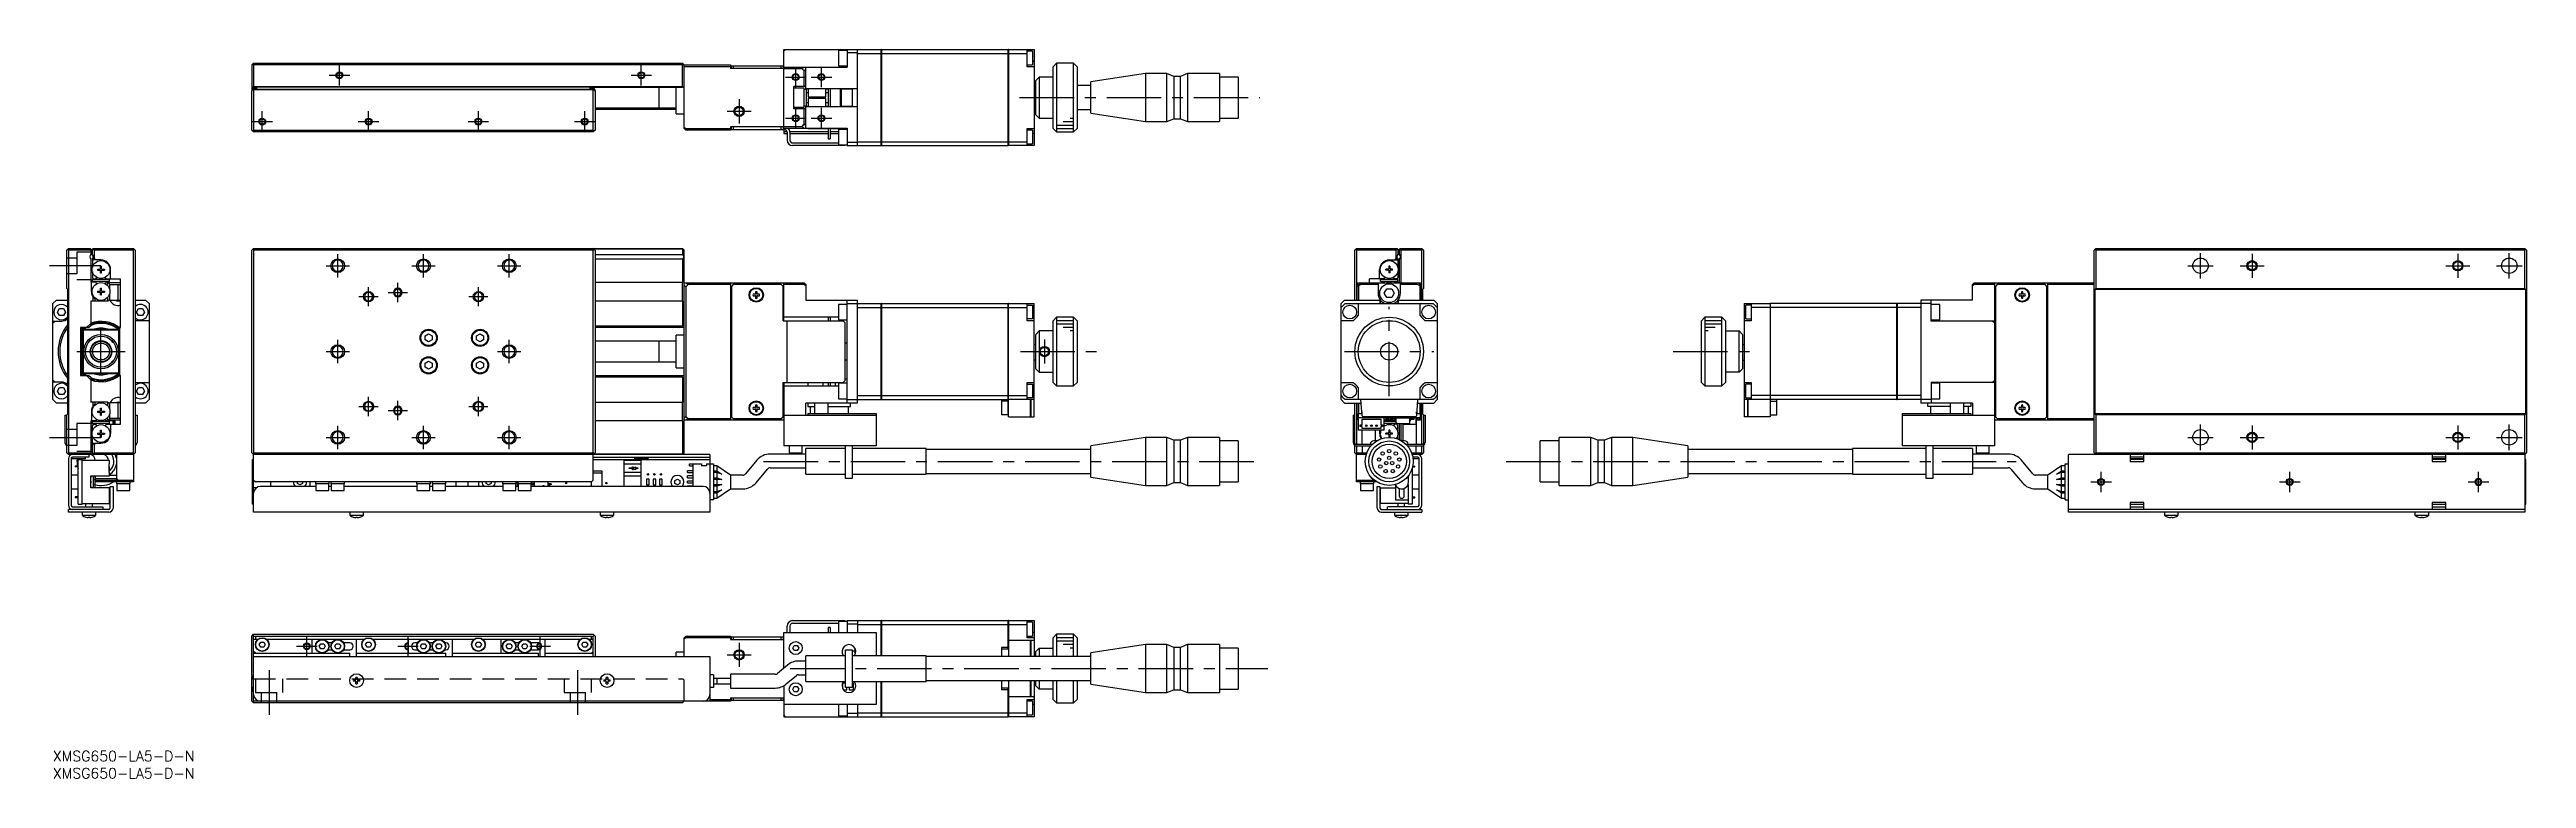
# Model space of a CAD drawing. Extents: x -1 to 721, y -8 to 204.
import ezdxf

# ---------------------------------------------------------------- set-up
doc = ezdxf.new("R2010")
doc.units = 0
doc.header["$LTSCALE"] = 0.5
doc.linetypes.add('CENTER', pattern=[50.8, 31.75, -6.35, 6.35, -6.35])
doc.linetypes.add('DASHED', pattern=[19.05, 12.7, -6.35])
for name, color, linetype in [('MSM_CENTER', 1, 'CENTER'), ('MSM_CONTINUOUS', 7, 'CONTINUOUS'), ('MSM_DASHED', 4, 'DASHED'), ('MSM_NARROW', 5, 'CONTINUOUS'), ('MSM_PART_NUMBER', 7, 'CONTINUOUS')]:
    doc.layers.add(name, color=color, linetype=linetype)
doc.styles.get("Standard").update_dxf_attribs({"font": 'txt.shx', "height": 1, "bigfont": 'bigfont.shx'})

# ---------------------------------------------------------------- blocks, each defined once
blk = doc.blocks.new('*U2')
at = {"layer": 'MSM_PART_NUMBER'}
blk.add_text('XMSG650-LA5-D-N', height=3, dxfattribs=at).set_placement((0, -3))
blk = doc.blocks.new('*U3')
at = {"layer": 'MSM_PART_NUMBER'}
blk.add_text('XMSG650-LA5-D-N', height=3, dxfattribs=at).set_placement((0, -8))

msp = doc.modelspace()

# ---------------------------------------------------------------- linework, layer by layer
at = {"layer": 'MSM_CENTER'}
for p, q in [((80.5, 196.887475), (86.5, 196.887475)), ((83.5, 193.887475), (83.5, 199.887475)), ((168.5, 196.887475), (174.5, 196.887475)), ((171.5, 193.887475), (171.5, 199.887475)), ((213.5, 196.387476), (219.5, 196.387476)), ((216.5, 193.387476), (216.5, 199.387476)), ((221, 196.387476), (227, 196.387476)), ((224, 193.387476), (224, 199.387476)), ((200, 189.887475), (200, 182.887475)), ((281.75, 190.387476), (351.75, 190.387476)), ((58, 183.387475), (64, 183.387475)), ((61, 180.387475), (61, 186.387475)), ((89, 183.387475), (95, 183.387475)), ((92, 180.387475), (92, 186.387475)), ((121, 183.387475), (127, 183.387475)), ((124, 180.387475), (124, 186.387475)), ((152, 183.387475), (158, 183.387475)), ((155, 180.387475), (155, 186.387475)), ((196.5, 186.387475), (203.5, 186.387475)), ((213.5, 184.387476), (219.5, 184.387476)), ((216.5, 181.387476), (216.5, 187.387476)), ((221, 184.387476), (227, 184.387476)), ((224, 181.387476), (224, 187.387476)), ((83, 137.987476), (83, 144.787476)), ((108, 137.987476), (108, 144.787476)), ((133, 137.987476), (133, 144.787476)), ((626, 137.687476), (626, 145.087476)), ((641, 144.887476), (641, 137.887476)), ((701, 144.887476), (701, 137.887476)), ((716, 137.687476), (716, 145.087476)), ((14, 141.387476), (-1, 141.387476)), ((79.6, 141.387476), (86.4, 141.387476)), ((104.6, 141.387476), (111.4, 141.387476)), ((129.6, 141.387476), (136.4, 141.387476)), ((622.3, 141.387476), (629.7, 141.387476)), ((637.5, 141.387476), (644.5, 141.387476)), ((697.5, 141.387476), (704.5, 141.387476)), ((712.3, 141.387476), (719.7, 141.387476)), ((89.2, 132.387476), (94.8, 132.387476)), ((92, 129.587476), (92, 135.187476)), ((97.7, 133.587476), (103.3, 133.587476)), ((100.5, 130.787476), (100.5, 136.387476)), ((121.2, 132.387476), (126.8, 132.387476)), ((124, 129.587476), (124, 135.187476)), ((14.000001, 109.387476), (14.000001, 123.387476)), ((389.5, 103.387476), (389.5, 129.387476)), ((7.000001, 116.387476), (21.000001, 116.387476)), ((79.6, 116.387476), (86.4, 116.387476)), ((83, 112.987476), (83, 119.787476)), ((129.6, 116.387476), (136.4, 116.387476)), ((133, 112.987476), (133, 119.787476)), ((281.98714, 116.387476), (305.797762, 116.387476)), ((288.999996, 119.887398), (288.999996, 112.887398)), ((376.5, 116.387476), (402.5, 116.387476)), ((472.25, 116.387476), (497.25, 116.387476)), ((92, 97.587476), (92, 103.187476)), ((100.5, 96.387476), (100.5, 101.987476)), ((124, 97.587476), (124, 103.187476)), ((83, 87.987476), (83, 94.787476)), ((89.2, 100.387476), (94.8, 100.387476)), ((97.7, 99.187476), (103.3, 99.187476)), ((108, 87.987476), (108, 94.787476)), ((121.2, 100.387476), (126.8, 100.387476)), ((133, 87.987476), (133, 94.787476)), ((626, 87.687476), (626, 95.087476)), ((641, 94.887476), (641, 87.887476)), ((701, 94.887476), (701, 87.887476)), ((716, 87.687476), (716, 95.087476)), ((-1, 91.387476), (14, 91.387476)), ((79.6, 91.387476), (86.4, 91.387476)), ((104.6, 91.387476), (111.4, 91.387476)), ((129.6, 91.387476), (136.4, 91.387476)), ((622.3, 91.387476), (629.7, 91.387476)), ((637.5, 91.387476), (644.5, 91.387476)), ((697.5, 91.387476), (704.5, 91.387476)), ((712.3, 91.387476), (719.7, 91.387476)), ((207.143664, 84.387476), (352.745716, 84.387476)), ((423.570659, 84.387476), (572.25, 84.387476)), ((597, 75.387476), (597, 81.387476)), ((652, 75.387476), (652, 81.387476)), ((707, 75.387476), (707, 81.387476)), ((594, 78.387476), (600, 78.387476)), ((649, 78.387476), (655, 78.387476)), ((704, 78.387476), (710, 78.387476)), ((71, 30.500001), (77, 30.500001)), ((74, 27.500001), (74, 33.500001)), ((100.5, 30.500001), (106.5, 30.500001)), ((103.5, 27.500001), (103.5, 33.500001)), ((139, 30.500001), (145, 30.500001)), ((142, 27.500001), (142, 33.500001)), ((200, 31.500001), (200, 24.500001)), ((63, 23.517122), (63, 10.56974)), ((153, 10.56974), (153, 23.517122)), ((196.5, 28.000001), (203.5, 28.000001)), ((214.854051, 24), (354.111582, 24))]:
    msp.add_line(p, q, dxfattribs=at)
at = {"layer": 'MSM_CONTINUOUS'}
for p, q in [((213, 181.487474), (213, 204.387476)), ((213, 204.387476), (241.45, 204.387476)), ((213, 203.887476), (213.5, 204.387476)), ((231.5, 204.137476), (229, 204.137476)), ((229, 204.137476), (229, 199.637476)), ((231.5, 204.387476), (231.5, 199.287476)), ((234.5, 203.387476), (231.5, 203.387476)), ((234.5, 176.387476), (234.5, 204.387476)), ((234.5, 203.232708), (241.45, 203.232708)), ((241.45, 176.387476), (241.45, 204.387476)), ((241.5, 204.377476), (241.45, 204.377476)), ((241.5, 203.228815), (241.45, 203.228815)), ((241.5, 204.387476), (241.5, 176.387476)), ((241.5, 204.387476), (278.45, 204.387476)), ((241.5, 203.232708), (278.45, 203.232708)), ((278.45, 176.387476), (278.45, 204.387476)), ((278.5, 204.377476), (278.45, 204.377476)), ((278.5, 203.228815), (278.45, 203.228815)), ((278.5, 204.387476), (278.5, 176.387476)), ((278.5, 204.387476), (286, 204.387476)), ((278.5, 203.232708), (284, 203.232708)), ((284, 199.387476), (284, 204.387476)), ((285.5, 203.887476), (284, 203.887476)), ((285.5, 203.887476), (285.5, 199.887476)), ((286, 204.387476), (286, 176.387476)), ((58.5, 200.387475), (58, 199.887475)), ((58, 199.887475), (58, 192.687475)), ((58.25, 200.137475), (58.5, 199.887475)), ((58.5, 200.387475), (183.5, 200.387475)), ((183.5, 199.887475), (58.5, 199.887475)), ((58.5, 199.887475), (58.5, 193.587475)), ((183.5, 200.387475), (184, 199.887475)), ((183.5, 199.887475), (183.75, 200.137475)), ((183.5, 193.587475), (183.5, 199.887475)), ((184, 181.387475), (184, 199.887475)), ((184, 199.887475), (197.5, 199.887475)), ((197.5, 199.387475), (184, 199.387475)), ((197.5, 199.887475), (197.5, 198.887475)), ((213, 198.887475), (197.5, 198.887475)), ((197.8, 199.687475), (212.8, 199.687475)), ((197.8, 198.887475), (197.8, 199.687475)), ((198.3, 199.687475), (198.3, 198.887475)), ((212.3, 198.887475), (212.3, 199.687475)), ((212.8, 199.687475), (212.8, 198.887475)), ((213, 199.287476), (231.5, 199.287476)), ((218.387627, 198.787476), (213, 198.787476)), ((218.387627, 198.787476), (218.887627, 199.287476)), ((219, 198.175103), (218.387627, 198.787476)), ((219.5, 198.675103), (219, 198.175103)), ((219, 193.637475), (219, 198.175103)), ((219.5, 192.876953), (219.5, 199.287476)), ((229, 199.637476), (231.5, 199.637476)), ((284, 199.887476), (285.5, 199.887476)), ((286, 199.387476), (284, 199.387476)), ((286, 200.887476), (285.5, 200.887476)), ((286.5, 195.387476), (287.5, 196.387476)), ((286.5, 185.387476), (286.5, 195.387476)), ((287.5, 196.387476), (287.5, 184.387476)), ((291.5, 196.387476), (287.5, 196.387476)), ((292.5, 200.387476), (291.5, 199.387476)), ((291.5, 181.387476), (291.5, 199.387476)), ((297.5, 200.387476), (292.5, 200.387476)), ((292.5, 200.387476), (292.5, 180.387476)), ((298.5, 199.387476), (297.5, 200.387476)), ((297.5, 180.387476), (297.5, 200.387476)), ((298.5, 199.387476), (298.5, 181.387476)), ((318.5, 197.387476), (302.5, 194.957476)), ((302.5, 185.817476), (302.5, 194.957476)), ((324.7, 197.387476), (318.5, 197.387476)), ((318.5, 197.387476), (318.5, 183.387476)), ((326.7, 196.537476), (324.7, 197.387476)), ((324.7, 183.387476), (324.7, 197.387476)), ((328.7, 196.537476), (326.7, 196.537476)), ((326.7, 196.537476), (326.7, 184.237476)), ((330.7, 197.387476), (328.7, 196.537476)), ((328.7, 184.237476), (328.7, 196.537476)), ((340, 197.387476), (330.7, 197.387476)), ((330.7, 197.387476), (330.7, 183.387476)), ((340, 197.387476), (340, 183.387476)), ((345.5, 196.337476), (340, 196.337476)), ((345.5, 196.337476), (345.5, 184.437476)), ((183.6, 193.387475), (58, 193.387475)), ((59.4, 193.187475), (58, 193.187475)), ((58, 192.387475), (58.5, 192.887475)), ((58.1, 192.587475), (58, 192.687475)), ((58, 180.887475), (58, 192.387475)), ((58.1, 192.487475), (58.1, 192.687475)), ((58.5, 193.587475), (58.3, 193.387475)), ((59.1, 192.987475), (58.4, 192.987475)), ((58.4, 192.787475), (58.5, 192.687475)), ((58.5, 193.587475), (183.5, 193.587475)), ((58.5, 192.887475), (157.5, 192.887475)), ((157.5, 192.687475), (58.5, 192.687475)), ((58.5, 192.687475), (58.5, 180.887475)), ((59.4, 192.887475), (59.4, 193.187475)), ((183.5, 193.287475), (156.6, 193.287475)), ((156.6, 192.887475), (156.6, 193.287475)), ((157.6, 192.987475), (156.9, 192.987475)), ((157.5, 192.887475), (158, 192.387475)), ((157.5, 192.687475), (157.6, 192.787475)), ((157.5, 180.887475), (157.5, 192.687475)), ((157.9, 192.687475), (157.9, 192.487475)), ((158, 192.387475), (158, 180.887475)), ((176.7, 187.38747), (176.7, 193.287475)), ((181.7, 185.637475), (181.7, 193.287475)), ((183.5, 193.287475), (184, 193.787475)), ((183.65, 193.437475), (183.5, 193.587475)), ((219.5, 193.637475), (216, 193.637475)), ((216, 187.137475), (216, 193.637475)), ((219, 193.137475), (216, 193.137475)), ((218.999634, 188.107874), (219.5, 187.897998)), ((219.5, 192.876953), (218.99973, 192.66713)), ((219, 187.637475), (219, 193.137475)), ((234.5, 192.987476), (219.5, 192.987476)), ((219.5, 181.487474), (219.5, 187.897998)), ((219.5, 187.787476), (234.5, 187.787476)), ((219.6, 187.787476), (219.6, 192.987476)), ((220.1, 192.887476), (219.6, 192.887476)), ((219.6, 191.887476), (220.1, 191.887476)), ((220.1, 188.887476), (219.6, 188.887476)), ((219.6, 187.887476), (220.1, 187.887476)), ((220, 192.987476), (220, 192.887476)), ((220, 187.887476), (220, 187.787476)), ((220.1, 192.987476), (220.1, 190.637475)), ((220.1, 190.637475), (225.3, 190.637475)), ((225.3, 190.137475), (220.1, 190.137475)), ((220.1, 190.137475), (220.1, 187.787476)), ((225.3, 190.637475), (225.3, 192.987476)), ((226, 192.887476), (225.3, 192.887476)), ((225.3, 191.887476), (226, 191.887476)), ((225.3, 187.787476), (225.3, 190.137475)), ((226, 188.887476), (225.3, 188.887476)), ((225.3, 187.887476), (226, 187.887476)), ((226, 192.987476), (226, 187.787476)), ((226.5, 192.987476), (226.5, 187.787476)), ((229.6, 187.787476), (229.6, 192.987476)), ((229.8, 192.987476), (229.8, 187.787476)), ((233, 192.887476), (229.8, 192.887476)), ((229.8, 187.887476), (233, 187.887476)), ((233, 192.987476), (233, 187.787476)), ((286.5, 193.887476), (286, 193.887476)), ((286.5, 192.887476), (286, 192.887476)), ((286, 191.887476), (286.5, 191.887476)), ((286.5, 188.887476), (286, 188.887476)), ((286, 187.887476), (286.5, 187.887476)), ((302.5, 193.887476), (298.5, 193.887476)), ((58.5, 180.387475), (58, 180.887475)), ((58.5, 180.887475), (58.25, 180.637475)), ((58.5, 180.887475), (157.5, 180.887475)), ((158, 180.887475), (157.5, 180.387475)), ((157.75, 180.637475), (157.5, 180.887475)), ((158, 187.387475), (181.7, 187.387475)), ((181.7, 186.887475), (158, 186.887475)), ((181.7, 185.637475), (184, 185.637475)), ((184, 181.693661), (184.612372, 181.387475)), ((184.5, 180.887475), (184, 181.387475)), ((197.5, 180.887475), (184.5, 180.887475)), ((184.612372, 181.387475), (185.112372, 180.887475)), ((184.612372, 181.387475), (197.5, 181.387475)), ((197.5, 181.887475), (197.5, 180.887475)), ((213, 181.887475), (197.5, 181.887475)), ((197.8, 181.087475), (197.8, 181.887475)), ((197.8, 181.087475), (213.2, 181.087475)), ((198.3, 181.887475), (198.3, 181.087475)), ((212.3, 181.087475), (212.3, 181.887475)), ((212.8, 181.887475), (212.8, 181.087475)), ((213, 181.987474), (218.387627, 181.987474)), ((213, 181.487474), (231.5, 181.487474)), ((213, 181.087475), (213, 179.887476)), ((216, 187.637475), (219, 187.637475)), ((219.5, 187.137475), (216, 187.137475)), ((218.387627, 181.987474), (219, 182.599846)), ((218.887627, 181.487474), (218.387627, 181.987474)), ((219, 182.599846), (219, 187.137475)), ((219, 182.599846), (219.5, 182.099846)), ((220, 181.487474), (220, 181.387474)), ((220, 181.387474), (226, 181.387474)), ((226, 181.487474), (226, 178.387476)), ((226.5, 181.487474), (226.5, 178.387476)), ((226.5, 181.387474), (231.5, 181.387474)), ((231.5, 181.137476), (229, 181.137476)), ((229, 181.137476), (229, 176.637476)), ((231.5, 181.487474), (231.5, 176.387476)), ((284, 176.387476), (284, 181.387476)), ((284, 181.387476), (286, 181.387476)), ((285.5, 180.887476), (284, 180.887476)), ((285.5, 180.887476), (285.5, 176.887476)), ((286, 186.887476), (286.5, 186.887476)), ((287.5, 184.387476), (286.5, 185.387476)), ((287.5, 184.387476), (291.5, 184.387476)), ((291.5, 181.387476), (292.5, 180.387476)), ((297.5, 180.387476), (298.5, 181.387476)), ((298.5, 186.887476), (302.5, 186.887476)), ((302.5, 185.817476), (318.5, 183.387476)), ((318.5, 183.387476), (324.7, 183.387476)), ((324.7, 183.387476), (326.7, 184.237476)), ((326.7, 184.237476), (328.7, 184.237476)), ((328.7, 184.237476), (330.7, 183.387476)), ((330.7, 183.387476), (340, 183.387476)), ((340, 184.437476), (345.5, 184.437476)), ((157.5, 180.387475), (58.5, 180.387475)), ((213.993725, 180.387476), (213, 180.387476)), ((213, 179.887476), (214, 179.887476)), ((214, 180.287475), (214, 177.987475)), ((226, 180.387476), (214.796872, 180.387476)), ((214.8, 180.287475), (214.8, 177.987475)), ((214.8, 179.887476), (226, 179.887476)), ((215.6, 177.187475), (229, 177.187475)), ((230.8, 176.387475), (215.6, 176.387475)), ((226, 178.387476), (226.5, 178.387476)), ((229, 180.387476), (226.5, 180.387476)), ((226.5, 179.887476), (229, 179.887476)), ((229, 176.637476), (231.5, 176.637476)), ((230.3, 176.387475), (230.3, 176.637476)), ((230.8, 176.637476), (230.8, 176.387475)), ((231.5, 177.387476), (234.5, 177.387476)), ((231.5, 176.387476), (241.45, 176.387476)), ((234.5, 177.542243), (241.45, 177.542243)), ((241.5, 177.546136), (241.45, 177.546136)), ((241.5, 176.397476), (241.45, 176.397476)), ((241.5, 177.542243), (278.45, 177.542243)), ((241.5, 176.387476), (278.45, 176.387476)), ((278.5, 177.546136), (278.45, 177.546136)), ((278.5, 176.397476), (278.45, 176.397476)), ((278.5, 177.542243), (284, 177.542243)), ((286, 176.387476), (278.5, 176.387476)), ((284, 176.887476), (285.5, 176.887476)), ((286, 179.887476), (285.5, 179.887476)), ((292.5, 180.387476), (297.5, 180.387476)), ((4.000001, 145.887476), (4.500001, 146.387476)), ((4.000001, 134.787476), (4.000001, 145.887476)), ((4.500001, 145.887476), (4.250001, 146.137476)), ((4.500001, 146.387476), (10.800001, 146.387476)), ((11.000001, 145.887476), (4.500001, 145.887476)), ((4.500001, 145.887476), (4.500001, 86.887476)), ((10.800001, 146.387476), (11.000001, 146.187476)), ((11.000001, 146.187476), (11.000001, 144.648913)), ((11.700001, 146.387476), (11.500001, 146.187476)), ((11.500001, 144.648913), (11.500001, 146.187476)), ((12.000001, 145.887476), (11.600001, 146.287476)), ((11.700001, 146.387476), (23.500001, 146.387476)), ((12.000001, 145.887476), (12.000001, 143.587476)), ((23.500001, 145.887476), (12.000001, 145.887476)), ((23.500001, 146.387476), (24.000001, 145.887476)), ((23.750001, 146.137476), (23.500001, 145.887476)), ((23.500001, 86.887476), (23.500001, 145.887476)), ((24.000001, 145.887476), (24.000001, 86.887476)), ((58.5, 146.387476), (58, 145.887476)), ((58, 86.887476), (58, 145.887476)), ((58.25, 146.137476), (58.5, 145.887476)), ((58.5, 146.387476), (183.5, 146.387476)), ((157.5, 145.887476), (58.5, 145.887476)), ((58.5, 145.887476), (58.5, 86.887476)), ((158, 145.887476), (157.5, 146.387476)), ((157.5, 145.887476), (157.75, 146.137476)), ((157.5, 86.887476), (157.5, 145.887476)), ((183.6, 146.187476), (157.7, 146.187476)), ((158, 145.887476), (158, 86.887476)), ((158, 144.648913), (183.6, 144.648913)), ((184, 145.887476), (183.5, 146.387476)), ((183.6, 146.187476), (183.65, 146.237476)), ((183.6, 144.648913), (183.6, 146.187476)), ((184, 86.887476), (184, 145.887476)), ((379.499999, 145.887476), (379.999999, 146.387476)), ((379.499999, 131.387476), (379.499999, 145.887476)), ((379.999999, 145.887476), (379.749999, 146.137476)), ((379.999999, 146.387476), (391.799999, 146.387476)), ((379.999999, 145.887476), (379.999999, 131.387476)), ((391.499999, 145.887476), (379.999999, 145.887476)), ((391.899999, 146.287476), (391.499999, 145.887476)), ((391.499999, 143.587476), (391.499999, 145.887476)), ((391.799999, 146.387476), (391.999999, 146.187476)), ((391.999999, 146.187476), (391.999999, 144.648913)), ((392.499999, 146.187476), (392.699999, 146.387476)), ((392.499999, 144.648913), (392.499999, 146.187476)), ((392.549999, 146.237476), (392.899999, 145.887476)), ((392.699999, 146.387476), (398.999999, 146.387476)), ((398.999999, 145.887476), (392.899999, 145.887476)), ((392.899999, 145.887476), (392.899999, 136.387476)), ((398.999999, 146.387476), (399.499999, 145.887476)), ((399.249999, 146.137476), (398.999999, 145.887476)), ((398.999999, 131.387476), (398.999999, 145.887476)), ((399.499999, 145.887476), (399.499999, 134.787476)), ((595.5, 146.387476), (595, 145.887476)), ((595, 86.887476), (595, 145.887476)), ((595.25, 146.137476), (595.5, 145.887476)), ((595.5, 146.387476), (720.5, 146.387476)), ((720.5, 145.887476), (595.5, 145.887476)), ((595.5, 145.887476), (595.5, 134.787476)), ((721, 145.887476), (720.5, 146.387476)), ((720.5, 145.887476), (720.75, 146.137476)), ((720.5, 134.787476), (720.5, 145.887476)), ((721, 145.887476), (721, 86.887476)), ((11.000001, 143.326038), (11.000001, 136.587476)), ((11.500001, 143.326038), (11.500001, 141.001618)), ((14.000001, 143.087476), (11.500001, 143.087476)), ((11.500001, 139.573333), (11.500001, 137.887476)), ((11.500001, 137.887476), (11.800001, 137.587476)), ((16.500001, 137.387476), (11.500001, 137.387476)), ((11.500001, 136.787476), (11.500001, 137.387476)), ((12.000001, 143.587476), (11.646447, 143.087476)), ((11.800001, 137.587476), (12.455589, 137.587476)), ((12.500001, 143.087476), (12.000001, 143.587476)), ((12.535408, 137.725727), (12.455589, 137.587476)), ((13.000001, 140.432476), (13.000001, 140.142476)), ((13.000001, 140.432476), (13.795001, 140.432476)), ((13.000001, 140.142476), (13.795001, 140.142476)), ((13.529994, 140.142476), (13.529994, 140.432476)), ((13.855001, 140.492476), (13.855001, 141.287476)), ((13.855001, 141.287476), (14.145001, 141.287476)), ((14.145001, 140.757482), (13.855001, 140.757482)), ((13.855001, 139.287476), (13.855001, 140.082476)), ((13.855001, 139.817469), (14.145001, 139.817469)), ((13.855001, 139.287476), (14.145001, 139.287476)), ((14.145001, 140.492476), (14.145001, 141.287476)), ((14.145001, 139.287476), (14.145001, 140.082476)), ((14.205001, 140.432476), (15.000001, 140.432476)), ((14.205001, 140.142476), (15.000001, 140.142476)), ((14.470007, 140.142476), (14.470007, 140.432476)), ((15.000001, 140.432476), (15.000001, 140.142476)), ((15.544412, 137.587476), (15.327132, 137.963817)), ((15.544412, 137.587476), (19.700001, 137.587476)), ((16.500001, 136.787476), (16.500001, 137.387476)), ((16.800001, 137.587476), (16.800001, 140.287476)), ((19.700001, 123.387476), (19.700001, 137.587476)), ((183.6, 143.326038), (158, 143.326038)), ((183.6, 136.587476), (183.6, 143.326038)), ((387.955587, 137.587476), (383.799999, 137.587476)), ((383.799999, 136.387476), (383.799999, 137.587476)), ((386.699999, 137.587476), (386.699999, 140.287476)), ((386.999999, 136.787476), (386.999999, 137.387476)), ((391.999999, 137.387476), (386.999999, 137.387476)), ((387.955587, 137.587476), (388.172867, 137.963817)), ((389.294999, 140.432476), (388.499999, 140.432476)), ((388.499999, 140.142476), (388.499999, 140.432476)), ((389.294999, 140.142476), (388.499999, 140.142476)), ((389.029992, 140.432476), (389.029992, 140.142476)), ((389.354999, 141.287476), (389.354999, 140.492476)), ((389.644999, 141.287476), (389.354999, 141.287476)), ((389.644999, 140.757482), (389.354999, 140.757482)), ((389.354999, 140.082476), (389.354999, 139.287476)), ((389.354999, 139.817469), (389.644999, 139.817469)), ((389.644999, 139.287476), (389.354999, 139.287476)), ((389.499999, 143.087476), (391.999999, 143.087476)), ((389.644999, 141.287476), (389.644999, 140.492476)), ((389.644999, 140.082476), (389.644999, 139.287476)), ((390.499999, 140.432476), (389.704999, 140.432476)), ((390.499999, 140.142476), (389.704999, 140.142476)), ((389.970005, 140.432476), (389.970005, 140.142476)), ((390.499999, 140.142476), (390.499999, 140.432476)), ((390.964591, 137.725727), (391.044411, 137.587476)), ((391.499999, 143.587476), (390.999999, 143.087476)), ((391.699999, 137.587476), (391.044411, 137.587476)), ((391.853552, 143.087476), (391.499999, 143.587476)), ((391.699999, 137.587476), (391.999999, 137.887476)), ((391.999999, 143.326038), (391.999999, 141.001618)), ((391.999999, 139.573333), (391.999999, 137.887476)), ((391.999999, 136.787476), (391.999999, 137.387476)), ((392.499999, 136.587476), (392.499999, 143.326038)), ((1, 131.387476), (0, 130.387476)), ((0, 102.387476), (0, 130.387476)), ((1, 131.387476), (4.300001, 131.387476)), ((4.000001, 134.787476), (4.300001, 134.487476)), ((4.300001, 98.287476), (4.300001, 134.487476)), ((12.455589, 136.587476), (11.000001, 136.587476)), ((11.000001, 131.087476), (11.000001, 123.887476)), ((16.000001, 131.087476), (11.000001, 131.087476)), ((11.200001, 133.887476), (11.200001, 136.587476)), ((16.500001, 136.787476), (11.500001, 136.787476)), ((11.700001, 131.087476), (11.700001, 132.290604)), ((12.200001, 131.742714), (12.200001, 131.087476)), ((12.455589, 136.587476), (12.672869, 136.211134)), ((12.575165, 136.387476), (12.571059, 136.387476)), ((13.000001, 134.032476), (13.000001, 133.742476)), ((13.000001, 134.032476), (13.795001, 134.032476)), ((13.000001, 133.742476), (13.795001, 133.742476)), ((13.529994, 133.742476), (13.529994, 134.032476)), ((13.855001, 134.092476), (13.855001, 134.887476)), ((13.855001, 134.887476), (14.145001, 134.887476)), ((14.145001, 134.357482), (13.855001, 134.357482)), ((13.855001, 132.887476), (13.855001, 133.682476)), ((13.855001, 133.417469), (14.145001, 133.417469)), ((13.855001, 132.887476), (14.145001, 132.887476)), ((14.145001, 134.092476), (14.145001, 134.887476)), ((14.145001, 132.887476), (14.145001, 133.682476)), ((14.205001, 134.032476), (15.000001, 134.032476)), ((14.205001, 133.742476), (15.000001, 133.742476)), ((14.470007, 133.742476), (14.470007, 134.032476)), ((15.000001, 134.032476), (15.000001, 133.742476)), ((15.433637, 136.387476), (15.424836, 136.387476)), ((15.464593, 136.449224), (15.544412, 136.587476)), ((16.000001, 136.587476), (15.544412, 136.587476)), ((16.500001, 136.087476), (16.000001, 136.587476)), ((16.000001, 135.5488), (16.000001, 136.587476)), ((16.000001, 131.087476), (16.000001, 132.226151)), ((16.000001, 131.087476), (16.500001, 131.587476)), ((19.700001, 136.387476), (16.200001, 136.387476)), ((16.500001, 136.087476), (16.500001, 134.601618)), ((19.700001, 135.837476), (16.500001, 135.837476)), ((16.500001, 133.173333), (16.500001, 131.337476)), ((16.500001, 131.337476), (19.700001, 131.337476)), ((19.000001, 131.337476), (19.000001, 135.837476)), ((24.000001, 131.387476), (27, 131.387476)), ((28, 130.387476), (27, 131.387476)), ((28, 130.387476), (28, 102.387476)), ((158, 136.587476), (183.6, 136.587476)), ((183.6, 131.087476), (158, 131.087476)), ((183.5, 131.087476), (183.5, 136.587476)), ((183.6, 124.028897), (183.6, 131.087476)), ((184, 136.387476), (219, 136.387476)), ((184.5, 135.275103), (184, 135.775103)), ((185.112372, 135.887476), (184.5, 135.275103)), ((184.5, 135.275103), (184.5, 97.499848)), ((184.612372, 136.387476), (185.112372, 135.887476)), ((197.5, 135.887476), (185.112372, 135.887476)), ((197.5, 136.387476), (197.5, 96.387476)), ((198.3, 135.887476), (197.8, 135.387476)), ((197.8, 135.387476), (197.8, 97.387476)), ((212.3, 135.887476), (198.3, 135.887476)), ((204.76, 133.127476), (204.080815, 133.127476)), ((204.080815, 132.647476), (204.76, 132.647476)), ((204.76, 133.80666), (204.76, 133.127476)), ((204.76, 132.647476), (204.76, 131.968291)), ((205.24, 133.127476), (205.24, 133.80666)), ((205.919184, 133.127476), (205.24, 133.127476)), ((205.24, 131.968291), (205.24, 132.647476)), ((205.24, 132.647476), (205.919184, 132.647476)), ((212.8, 135.387476), (212.3, 135.887476)), ((212.8, 125.387476), (212.8, 135.387476)), ((213, 125.387476), (213, 136.387476)), ((218.887627, 135.887476), (213, 135.887476)), ((218.887627, 135.887476), (218.387627, 136.387476)), ((219.500002, 135.581288), (218.887627, 135.887476)), ((219, 136.387476), (219.5, 135.887476)), ((219.5, 135.887476), (219.500029, 131.387476)), ((219.500002, 131.387476), (234.5, 131.387476)), ((231.5, 130.137476), (229, 130.137476)), ((229, 130.137476), (229, 125.637476)), ((231.5, 101.387476), (231.5, 131.387476)), ((231.5, 130.387476), (241.45, 130.387476)), ((234.5, 101.387476), (234.5, 131.387476)), ((241.45, 102.387476), (241.45, 130.387476)), ((241.5, 130.377476), (241.45, 130.377476)), ((241.5, 130.387476), (241.5, 102.387476)), ((241.5, 130.387476), (278.45, 130.387476)), ((278.45, 98.387476), (278.45, 130.387476)), ((278.5, 130.377476), (278.45, 130.377476)), ((278.5, 130.387476), (286, 130.387476)), ((278.5, 97.387476), (278.5, 130.387476)), ((284, 125.387476), (284, 130.387476)), ((286, 97.387476), (286, 130.387476)), ((376.5, 131.387476), (375.5, 130.387476)), ((375.5, 102.387476), (375.5, 130.387476)), ((376.5, 131.387476), (386.9, 131.387476)), ((376.654767, 130.387476), (402.345232, 130.387476)), ((380.499999, 136.387476), (379.999999, 135.887476)), ((380.199999, 131.387476), (380.199999, 135.887476)), ((380.199999, 135.887476), (380.599998, 135.887476)), ((380.599998, 135.387476), (380.199999, 135.387476)), ((380.499999, 136.387476), (398.499999, 136.387476)), ((380.5, 130.387476), (380.5, 126.887476)), ((380.599998, 135.887476), (381.099998, 136.387476)), ((380.599998, 131.387476), (380.599998, 135.887476)), ((381.21237, 135.887476), (380.599998, 135.581288)), ((380.999999, 136.287477), (380.999999, 136.387476)), ((381.71237, 136.387476), (381.21237, 135.887476)), ((386.249999, 135.887476), (381.21237, 135.887476)), ((386.249999, 136.387476), (386.249999, 133.387476)), ((386.9, 130.387476), (386.9, 131.387476)), ((391.999999, 136.787476), (386.999999, 136.787476)), ((387.010522, 130.387476), (387.010522, 131.298216)), ((387.499999, 136.587476), (387.299999, 136.387476)), ((387.499999, 136.587476), (387.955587, 136.587476)), ((387.499999, 136.587476), (387.499999, 136.387476)), ((387.955587, 136.587476), (388.035406, 136.449224)), ((388.056623, 133.387476), (388.778311, 134.637476)), ((388.778311, 132.137476), (388.056623, 133.387476)), ((388.778311, 134.637476), (390.221687, 134.637476)), ((390.221687, 132.137476), (388.778311, 132.137476)), ((390.221687, 134.637476), (390.943374, 133.387476)), ((390.943374, 133.387476), (390.221687, 132.137476)), ((390.928941, 136.387476), (391.044411, 136.587476)), ((391.044411, 136.587476), (392.499999, 136.587476)), ((391.989478, 131.298218), (391.989478, 130.387476)), ((392.1, 131.387476), (402.5, 131.387476)), ((392.1, 131.387476), (392.1, 130.387476)), ((392.399999, 136.387476), (392.399999, 136.587476)), ((392.749999, 133.387476), (392.749999, 136.387476)), ((397.787627, 135.887476), (392.749999, 135.887476)), ((397.787627, 135.887476), (397.287627, 136.387476)), ((398.4, 135.581289), (397.787627, 135.887476)), ((397.9, 136.387476), (398.4, 135.887476)), ((397.999999, 136.287477), (397.999999, 136.387476)), ((398.4, 135.887476), (398.4, 131.387476)), ((398.4, 135.887476), (398.799999, 135.887476)), ((398.799999, 135.387476), (398.4, 135.387476)), ((398.999999, 135.887476), (398.499999, 136.387476)), ((398.5, 126.887476), (398.5, 130.387476)), ((398.799999, 135.887476), (398.799999, 131.387476)), ((399.199999, 134.487476), (399.499999, 134.787476)), ((399.199999, 134.487476), (399.199999, 131.387476)), ((403.5, 130.387476), (402.5, 131.387476)), ((403.5, 130.387476), (403.5, 102.387476)), ((493, 130.387476), (500.5, 130.387476)), ((493, 130.387476), (493, 97.387476)), ((495, 130.387476), (495, 125.387476)), ((500.5, 130.387476), (500.5, 97.387476)), ((500.5, 130.377476), (500.55, 130.377476)), ((500.55, 130.387476), (500.55, 98.387476)), ((537.5, 130.387476), (500.55, 130.387476)), ((537.5, 102.387476), (537.5, 130.387476)), ((537.5, 130.377476), (537.55, 130.377476)), ((547.5, 130.387476), (537.55, 130.387476)), ((537.55, 130.387476), (537.55, 102.387476)), ((559.499998, 131.387476), (544.5, 131.387476)), ((544.5, 131.387476), (544.5, 101.387476)), ((547.5, 125.287476), (547.5, 131.387476)), ((550, 130.137476), (547.5, 130.137476)), ((550, 125.637476), (550, 130.137476)), ((559.499985, 131.387476), (559.5, 135.887476)), ((560.112373, 135.887476), (559.499999, 135.581289)), ((559.5, 135.887476), (560, 136.387476)), ((560, 136.387476), (595, 136.387476)), ((560.612373, 136.387476), (560.112373, 135.887476)), ((566, 135.887476), (560.112373, 135.887476)), ((566, 88.887476), (566, 136.387476)), ((566.2, 130.637476), (566, 130.637476)), ((566.7, 135.887476), (566.2, 135.387476)), ((566.2, 135.387476), (566.2, 97.387476)), ((580.7, 135.887476), (566.7, 135.887476)), ((573.76, 133.127476), (573.080816, 133.127476)), ((573.080816, 132.647476), (573.76, 132.647476)), ((573.76, 133.80666), (573.76, 133.127476)), ((573.76, 132.647476), (573.76, 131.968291)), ((574.24, 133.127476), (574.24, 133.80666)), ((574.919185, 133.127476), (574.24, 133.127476)), ((574.24, 132.647476), (574.919185, 132.647476)), ((574.24, 131.968291), (574.24, 132.647476)), ((581.2, 135.387476), (580.7, 135.887476)), ((581.2, 97.387476), (581.2, 135.387476)), ((581.5, 130.637476), (581.2, 130.637476)), ((581.5, 130.137476), (581.2, 130.137476)), ((581.5, 96.387476), (581.5, 136.387476)), ((595, 135.887476), (581.5, 135.887476)), ((595.2, 134.487476), (595.5, 134.787476)), ((720.8, 134.487476), (595.2, 134.487476)), ((595.2, 134.487476), (595.2, 98.287476)), ((595.5, 134.787476), (720.5, 134.787476)), ((720.5, 134.787476), (720.8, 134.487476)), ((720.8, 98.287476), (720.8, 134.487476)), ((0, 125.287476), (2.5, 125.287476)), ((0, 124.787476), (0.5, 125.287476)), ((1.345299, 127.887476), (1.922649, 128.887476)), ((1.922649, 126.887476), (1.345299, 127.887476)), ((1.922649, 128.887476), (3.07735, 128.887476)), ((3.07735, 126.887476), (1.922649, 126.887476)), ((3.07735, 128.887476), (3.6547, 127.887476)), ((3.6547, 127.887476), (3.07735, 126.887476)), ((10.500001, 123.387476), (8.000001, 123.387476)), ((8.000001, 123.387476), (8.000001, 109.387476)), ((8.500001, 122.087476), (9.300001, 122.887476)), ((9.300001, 122.887476), (18.700001, 122.887476)), ((9.792894, 123.387476), (11.000001, 124.594582)), ((11.000001, 123.887476), (10.500001, 123.387476)), ((18.700001, 122.887476), (19.500001, 122.087476)), ((19.500001, 123.387476), (19.700001, 123.387476)), ((19.500001, 109.387476), (19.500001, 123.387476)), ((28.000001, 125.387476), (24.000001, 125.387476)), ((24.345299, 127.887476), (24.922649, 128.887476)), ((24.922649, 126.887476), (24.345299, 127.887476)), ((24.922649, 128.887476), (26.07735, 128.887476)), ((26.07735, 126.887476), (24.922649, 126.887476)), ((26.07735, 128.887476), (26.6547, 127.887476)), ((26.6547, 127.887476), (26.07735, 126.887476)), ((158, 123.887476), (183.5, 123.887476)), ((184, 123.387476), (158, 123.387476)), ((183.5, 123.887476), (183.6, 124.028897)), ((183.5, 123.387476), (183.5, 123.887476)), ((184, 124.194582), (183.6, 124.028897)), ((197.8, 126.387476), (197.5, 126.387476)), ((197.5, 124.637476), (197.8, 124.637476)), ((229, 126.387476), (212.8, 126.387476)), ((212.8, 125.387476), (230.3, 125.387476)), ((214, 107.387476), (214, 125.387476)), ((226, 126.387476), (226, 125.387476)), ((226.5, 126.387476), (226.5, 125.387476)), ((229, 125.637476), (231.5, 125.637476)), ((230.8, 124.887476), (230.3, 125.387476)), ((230.8, 124.887476), (230.8, 107.887476)), ((234.5, 129.232708), (241.45, 129.232708)), ((241.5, 129.228815), (241.45, 129.228815)), ((241.5, 129.232708), (278.45, 129.232708)), ((278.5, 129.228815), (278.45, 129.228815)), ((278.5, 129.232708), (284, 129.232708)), ((284, 129.887476), (285.5, 129.887476)), ((285.5, 125.887476), (284, 125.887476)), ((286, 125.387476), (284, 125.387476)), ((285.5, 129.887476), (285.5, 125.887476)), ((286, 126.887476), (285.5, 126.887476)), ((292.5, 126.387476), (291.5, 125.387476)), ((291.5, 107.387476), (291.5, 125.387476)), ((297.5, 126.387476), (292.5, 126.387476)), ((292.5, 126.387476), (292.5, 106.387476)), ((298.5, 125.387476), (297.5, 126.387476)), ((297.5, 106.387476), (297.5, 126.387476)), ((298.5, 125.387476), (298.5, 107.387476)), ((379, 125.387476), (375.5, 125.387476)), ((403.5, 125.387476), (400, 125.387476)), ((481.5, 126.387476), (480.5, 125.387476)), ((480.5, 107.387476), (480.5, 125.387476)), ((486.5, 126.387476), (481.5, 126.387476)), ((481.5, 126.387476), (481.5, 106.387476)), ((487.5, 125.387476), (486.5, 126.387476)), ((486.5, 106.387476), (486.5, 126.387476)), ((487.5, 125.387476), (487.5, 107.387476)), ((493, 126.887476), (493.5, 126.887476)), ((495, 125.387476), (493, 125.387476)), ((495, 129.887476), (493.5, 129.887476)), ((493.5, 125.887476), (493.5, 129.887476)), ((493.5, 125.887476), (495, 125.887476)), ((500.5, 129.232708), (495, 129.232708)), ((500.5, 129.228815), (500.55, 129.228815)), ((537.5, 129.232708), (500.55, 129.232708)), ((537.5, 129.228815), (537.55, 129.228815)), ((544.5, 129.232708), (537.55, 129.232708)), ((547.5, 125.637476), (550, 125.637476)), ((566, 125.287476), (547.5, 125.287476)), ((565.5, 125.287476), (566, 124.787476)), ((566.2, 126.387476), (566, 126.387476)), ((566.2, 125.387476), (566, 125.387476)), ((566.2, 123.887476), (566, 123.887476)), ((581.2, 124.637476), (581.5, 124.637476)), ((8.500001, 110.687476), (8.500001, 122.087476)), ((8.800001, 122.387476), (8.800001, 110.387476)), ((19.000001, 122.587476), (9.000001, 122.587476)), ((17.200001, 119.362476), (17.200001, 119.551334)), ((17.200001, 119.362476), (17.425001, 119.137476)), ((17.425001, 119.306272), (17.425001, 119.137476)), ((17.425001, 119.137476), (17.561869, 119.137476)), ((19.200001, 110.387476), (19.200001, 122.387476)), ((108.5, 120.964826), (109.5, 121.542176)), ((108.5, 119.810125), (108.5, 120.964826)), ((109.5, 119.232775), (108.5, 119.810125)), ((109.5, 121.542176), (110.5, 120.964826)), ((110.5, 119.810125), (109.5, 119.232775)), ((110.5, 120.964826), (110.5, 119.810125)), ((123.5, 120.964826), (124.5, 121.542176)), ((123.5, 119.810125), (123.5, 120.964826)), ((124.5, 119.232775), (123.5, 119.810125)), ((124.5, 121.542176), (125.5, 120.964826)), ((125.5, 119.810125), (124.5, 119.232775)), ((125.5, 120.964826), (125.5, 119.810125)), ((181.7, 119.387476), (158, 119.387476)), ((176.7, 113.387471), (176.7, 119.387481)), ((184, 121.137476), (181.7, 121.137476)), ((181.7, 111.637476), (181.7, 121.137476)), ((197.7, 121.387476), (197.5, 121.187476)), ((197.7, 121.387476), (197.7, 111.387476)), ((197.8, 121.387476), (197.7, 121.387476)), ((230.8, 118.887476), (231.5, 118.887476)), ((286.5, 118.387476), (286, 118.387476)), ((286.5, 121.387476), (287.5, 122.387476)), ((286.5, 111.387476), (286.5, 121.387476)), ((287.5, 122.387476), (287.5, 110.387476)), ((291.5, 122.387476), (287.5, 122.387476)), ((487.5, 122.387476), (491.5, 122.387476)), ((491.5, 110.387476), (491.5, 122.387476)), ((492.5, 121.387476), (491.5, 122.387476)), ((492.5, 121.387476), (492.5, 111.387476)), ((493, 118.387476), (492.5, 118.387476)), ((581.3, 121.387476), (581.2, 121.387476)), ((581.5, 121.187476), (581.3, 121.387476)), ((581.3, 111.387476), (581.3, 121.387476)), ((8.000001, 109.387476), (10.500001, 109.387476)), ((9.300001, 109.887476), (8.500001, 110.687476)), ((9.000001, 110.187476), (19.000001, 110.187476)), ((18.700001, 109.887476), (9.300001, 109.887476)), ((11.000001, 108.180369), (9.792894, 109.387476)), ((10.500001, 109.387476), (11.000001, 108.887476)), ((11.000001, 108.887476), (11.000001, 101.687476)), ((17.425001, 113.637476), (17.200001, 113.412476)), ((17.200001, 113.223617), (17.200001, 113.412476)), ((17.561952, 113.637476), (17.425001, 113.637476)), ((17.425001, 113.637476), (17.425001, 113.468679)), ((19.500001, 110.687476), (18.700001, 109.887476)), ((19.700001, 109.387476), (19.500001, 109.387476)), ((19.700001, 95.187476), (19.700001, 109.387476)), ((108.5, 112.964826), (109.5, 113.542176)), ((108.5, 111.810125), (108.5, 112.964826)), ((109.5, 111.232775), (108.5, 111.810125)), ((109.5, 113.542176), (110.5, 112.964826)), ((110.5, 111.810125), (109.5, 111.232775)), ((110.5, 112.964826), (110.5, 111.810125)), ((123.5, 112.964826), (124.5, 113.542176)), ((123.5, 111.810125), (123.5, 112.964826)), ((124.5, 111.232775), (123.5, 111.810125)), ((124.5, 113.542176), (125.5, 112.964826)), ((125.5, 111.810125), (124.5, 111.232775)), ((125.5, 112.964826), (125.5, 111.810125)), ((158, 113.387476), (181.7, 113.387476)), ((158, 109.387476), (184, 109.387476)), ((183.5, 108.887476), (158, 108.887476)), ((181.7, 111.637476), (184, 111.637476)), ((183.5, 108.887476), (183.5, 109.387476)), ((183.6, 108.746054), (183.5, 108.887476)), ((183.6, 108.746054), (184, 108.580369)), ((183.6, 101.687476), (183.6, 108.746054)), ((197.5, 111.587476), (197.7, 111.387476)), ((197.7, 111.387476), (197.8, 111.387476)), ((231.5, 113.887476), (230.8, 113.887476)), ((231.5, 108.387476), (230.8, 108.387476)), ((286.5, 113.887476), (286, 113.887476)), ((287.5, 110.387476), (286.5, 111.387476)), ((287.5, 110.387476), (291.5, 110.387476)), ((491.5, 110.387476), (487.5, 110.387476)), ((491.5, 110.387476), (492.5, 111.387476)), ((492.5, 113.887476), (493, 113.887476)), ((566, 108.887476), (566.2, 108.887476)), ((581.2, 111.387476), (581.3, 111.387476)), ((581.3, 111.387476), (581.5, 111.587476)), ((0.5, 107.487476), (0, 107.987476)), ((2.5, 107.487476), (0, 107.487476)), ((0, 102.387476), (1, 101.387476)), ((4.300001, 101.387476), (1, 101.387476)), ((1.345299, 104.887476), (1.922649, 105.887476)), ((1.922649, 103.887476), (1.345299, 104.887476)), ((1.922649, 105.887476), (3.07735, 105.887476)), ((3.07735, 103.887476), (1.922649, 103.887476)), ((3.07735, 105.887476), (3.6547, 104.887476)), ((3.6547, 104.887476), (3.07735, 103.887476)), ((16.000001, 101.687476), (11.000001, 101.687476)), ((11.700001, 100.484347), (11.700001, 101.687476)), ((12.200001, 101.687476), (12.200001, 101.032237)), ((16.500001, 101.187476), (16.000001, 101.687476)), ((16.000001, 100.5488), (16.000001, 101.687476)), ((16.500001, 101.437476), (16.500001, 99.601618)), ((19.700001, 101.437476), (16.500001, 101.437476)), ((19.000001, 96.937476), (19.000001, 101.437476)), ((24.000001, 107.387476), (28.000001, 107.387476)), ((27, 101.387476), (24.000001, 101.387476)), ((24.345299, 104.887476), (24.922649, 105.887476)), ((24.922649, 103.887476), (24.345299, 104.887476)), ((24.922649, 105.887476), (26.07735, 105.887476)), ((26.07735, 103.887476), (24.922649, 103.887476)), ((26.07735, 105.887476), (26.6547, 104.887476)), ((26.6547, 104.887476), (26.07735, 103.887476)), ((27, 101.387476), (28, 102.387476)), ((158, 101.687476), (183.6, 101.687476)), ((183.5, 96.187476), (183.5, 101.687476)), ((197.8, 108.137476), (197.5, 108.137476)), ((197.5, 106.387476), (197.8, 106.387476)), ((212.8, 107.387476), (230.3, 107.387476)), ((212.8, 97.387476), (212.8, 107.387476)), ((212.8, 106.387476), (229, 106.387476)), ((213, 107.387476), (213, 88.887476)), ((234.5, 101.387476), (219.5, 101.387476)), ((219.500002, 97.887476), (219.5, 101.387476)), ((220, 107.387476), (220, 106.387476)), ((220, 101.387476), (220, 100.387476)), ((222, 101.387476), (222, 98.387476)), ((224.5, 106.387476), (224.5, 107.387476)), ((226, 107.387476), (226, 106.387476)), ((226, 98.387476), (226, 101.387476)), ((226.5, 107.387476), (226.5, 106.387476)), ((228, 107.387476), (228, 106.387476)), ((231.5, 107.137476), (229, 107.137476)), ((229, 107.137476), (229, 102.637476)), ((229, 102.637476), (231.5, 102.637476)), ((230.3, 107.387476), (230.8, 107.887476)), ((231.5, 102.387476), (241.45, 102.387476)), ((232.5, 100.387476), (232.5, 101.387476)), ((234.5, 103.542243), (241.45, 103.542243)), ((241.5, 103.546136), (241.45, 103.546136)), ((241.5, 102.397476), (241.45, 102.397476)), ((241.5, 103.542243), (278.45, 103.542243)), ((241.5, 102.387476), (278.45, 102.387476)), ((276.5, 102.387476), (276.5, 97.987476)), ((278.45, 101.887476), (276.5, 101.887476)), ((278.5, 103.546136), (278.45, 103.546136)), ((278.5, 102.397476), (278.45, 102.397476)), ((278.5, 103.542243), (284, 103.542243)), ((286, 102.387476), (278.5, 102.387476)), ((284, 102.387476), (284, 107.387476)), ((284, 107.387476), (286, 107.387476)), ((284, 106.887476), (285.5, 106.887476)), ((285.5, 102.887476), (284, 102.887476)), ((284.95, 97.387476), (284.95, 102.387476)), ((285, 102.387476), (285, 97.387476)), ((285.5, 106.887476), (285.5, 102.887476)), ((286, 105.887476), (285.5, 105.887476)), ((291.5, 107.387476), (292.5, 106.387476)), ((292.5, 106.387476), (297.5, 106.387476)), ((297.5, 106.387476), (298.5, 107.387476)), ((375.5, 107.387476), (379, 107.387476)), ((375.5, 102.387476), (376.5, 101.387476)), ((376.5, 101.387476), (381.319927, 101.387476)), ((402.345232, 102.387476), (376.654767, 102.387476)), ((379.499999, 89.587476), (379.499999, 101.387476)), ((379.999999, 101.387476), (379.999999, 89.387476)), ((380.199999, 96.887476), (380.199999, 101.387476)), ((380.5, 105.887476), (380.5, 102.387476)), ((380.599998, 98.387476), (380.599998, 101.387476)), ((381.580119, 97.666549), (381.25, 102.387476)), ((397.75, 102.387476), (397.419881, 97.666549)), ((397.680073, 101.387476), (402.5, 101.387476)), ((398.4, 101.387476), (398.4, 98.387476)), ((398.5, 102.387476), (398.5, 105.887476)), ((398.799999, 101.387476), (398.799999, 96.887476)), ((398.999999, 89.387476), (398.999999, 101.387476)), ((399.199999, 101.387476), (399.199999, 98.287476)), ((400, 107.387476), (403.5, 107.387476)), ((402.5, 101.387476), (403.5, 102.387476)), ((480.5, 107.387476), (481.5, 106.387476)), ((481.5, 106.387476), (486.5, 106.387476)), ((486.5, 106.387476), (487.5, 107.387476)), ((493, 107.387476), (495, 107.387476)), ((493, 105.887476), (493.5, 105.887476)), ((500.5, 102.387476), (493, 102.387476)), ((493.5, 102.887476), (493.5, 106.887476)), ((495, 106.887476), (493.5, 106.887476)), ((493.5, 102.887476), (495, 102.887476)), ((494, 97.387476), (494, 102.387476)), ((494.05, 102.387476), (494.05, 97.387476)), ((495, 107.387476), (495, 102.387476)), ((500.5, 103.542243), (495, 103.542243)), ((500.5, 103.546136), (500.55, 103.546136)), ((500.5, 102.397476), (500.55, 102.397476)), ((537.5, 103.542243), (500.55, 103.542243)), ((537.5, 102.387476), (500.55, 102.387476)), ((500.55, 101.887476), (502.5, 101.887476)), ((502.5, 97.987476), (502.5, 102.387476)), ((537.5, 103.546136), (537.55, 103.546136)), ((537.5, 102.397476), (537.55, 102.397476)), ((544.5, 103.542243), (537.55, 103.542243)), ((547.5, 102.387476), (537.55, 102.387476)), ((559.499998, 101.387476), (544.5, 101.387476)), ((546.5, 100.387476), (546.5, 101.387476)), ((547.5, 107.487476), (547.5, 101.387476)), ((547.5, 107.487476), (566, 107.487476)), ((550, 107.137476), (547.5, 107.137476)), ((547.5, 102.637476), (550, 102.637476)), ((550, 102.637476), (550, 107.137476)), ((553, 101.387476), (553, 98.387476)), ((557, 98.387476), (557, 101.387476)), ((559, 101.387476), (559, 100.387476)), ((559.499998, 101.387476), (559.499998, 97.887476)), ((566, 107.987476), (565.5, 107.487476)), ((566.2, 107.387476), (566, 107.387476)), ((566, 106.387476), (566.2, 106.387476)), ((566, 102.137476), (566.2, 102.137476)), ((581.5, 108.137476), (581.2, 108.137476)), ((581.2, 102.637476), (581.5, 102.637476)), ((581.2, 102.137476), (581.5, 102.137476)), ((3.5, 97.887476), (3.5, 89.887476)), ((3.5, 97.887476), (4, 97.887476)), ((4.300001, 98.287476), (4.000001, 97.987476)), ((4.000001, 86.887476), (4.000001, 97.987476)), ((11.000001, 96.187476), (11.000001, 86.587476)), ((12.455589, 96.187476), (11.000001, 96.187476)), ((11.57608, 95.307476), (11.000001, 95.307476)), ((11.200001, 98.887476), (11.200001, 96.187476)), ((16.500001, 95.987476), (11.500001, 95.987476)), ((11.500001, 95.387476), (11.500001, 95.987476)), ((16.500001, 95.387476), (11.500001, 95.387476)), ((11.800001, 95.187476), (11.500001, 94.887476)), ((11.500001, 93.201618), (11.500001, 94.887476)), ((11.697502, 95.387476), (11.646791, 95.336765)), ((11.800001, 95.187476), (12.455589, 95.187476)), ((11.997502, 96.187476), (11.997502, 95.987476)), ((12.672869, 96.563817), (12.455589, 96.187476)), ((12.455589, 95.187476), (12.535408, 95.049224)), ((12.575165, 96.387476), (12.571059, 96.387476)), ((13.000001, 99.032476), (13.000001, 98.742476)), ((13.000001, 99.032476), (13.795001, 99.032476)), ((13.000001, 98.742476), (13.795001, 98.742476)), ((13.529994, 98.742476), (13.529994, 99.032476)), ((13.855001, 99.092476), (13.855001, 99.887476)), ((13.855001, 99.887476), (14.145001, 99.887476)), ((14.145001, 99.357482), (13.855001, 99.357482)), ((13.855001, 97.887476), (13.855001, 98.682476)), ((13.855001, 98.417469), (14.145001, 98.417469)), ((13.855001, 97.887476), (14.145001, 97.887476)), ((14.145001, 99.092476), (14.145001, 99.887476)), ((14.145001, 97.887476), (14.145001, 98.682476)), ((14.205001, 99.032476), (15.000001, 99.032476)), ((14.205001, 98.742476), (15.000001, 98.742476)), ((14.470007, 98.742476), (14.470007, 99.032476)), ((15.000001, 99.032476), (15.000001, 98.742476)), ((15.327132, 94.811134), (15.544412, 95.187476)), ((15.433637, 96.387476), (15.424836, 96.387476)), ((15.425002, 96.387476), (15.425002, 96.387139)), ((15.425002, 94.987812), (15.425002, 94.98065)), ((15.544412, 96.187476), (15.464593, 96.325727)), ((17.425002, 96.187476), (15.544412, 96.187476)), ((15.544412, 95.187476), (19.700001, 95.187476)), ((15.925002, 95.987476), (15.925002, 96.187476)), ((15.925002, 95.187476), (15.925002, 95.387476)), ((16.000001, 96.187476), (16.000001, 97.226151)), ((16.000001, 96.187476), (16.500001, 96.687476)), ((19.700001, 96.387476), (16.200001, 96.387476)), ((16.500001, 98.173333), (16.500001, 96.687476)), ((16.500001, 96.937476), (19.700001, 96.937476)), ((16.500001, 95.387476), (16.500001, 95.987476)), ((16.800001, 95.187476), (16.800001, 92.487476)), ((17.425002, 96.387476), (17.425002, 95.187476)), ((17.925002, 95.187476), (17.925002, 96.387476)), ((18, 96.187476), (17.925002, 96.187476)), ((18, 96.387476), (18, 95.187476)), ((24, 97.887476), (24.5, 97.887476)), ((24.5, 97.887476), (24.5, 89.887476)), ((183.6, 96.187476), (158, 96.187476)), ((183.6, 86.587476), (183.6, 96.187476)), ((184, 96.999848), (184.5, 97.499848)), ((213, 96.387476), (184, 96.387476)), ((184.5, 97.499848), (185.112372, 96.887476)), ((185.112372, 96.887476), (184.612372, 96.387476)), ((185.112372, 96.887476), (197.5, 96.887476)), ((197.8, 97.387476), (198.3, 96.887476)), ((198.3, 96.887476), (212.3, 96.887476)), ((204.76, 100.127476), (204.080815, 100.127476)), ((204.080815, 99.647476), (204.76, 99.647476)), ((204.76, 100.80666), (204.76, 100.127476)), ((204.76, 99.647476), (204.76, 98.968291)), ((205.24, 100.127476), (205.24, 100.80666)), ((205.919184, 100.127476), (205.24, 100.127476)), ((205.24, 99.647476), (205.919184, 99.647476)), ((205.24, 98.968291), (205.24, 99.647476)), ((212.3, 96.887476), (212.8, 97.387476)), ((213, 97.887476), (240, 97.887476)), ((220, 100.387476), (222, 100.387476)), ((220, 98.387476), (240, 98.387476)), ((220, 98.387476), (220, 97.887476)), ((220.75, 100.387476), (220.75, 98.387476)), ((226, 100.387476), (232.5, 100.387476)), ((231.75, 100.387476), (231.75, 98.387476)), ((240, 98.387476), (240, 88.887476)), ((278.5, 97.987476), (276.5, 97.987476)), ((278.5, 98.387476), (278.45, 98.387476)), ((278.5, 97.387476), (284.95, 97.387476)), ((285, 97.437476), (284.95, 97.437476)), ((285, 97.387476), (286, 97.387476)), ((379, 97.887476), (379.5, 97.887476)), ((379, 97.887476), (379, 89.887476)), ((379.999999, 96.887476), (380.499999, 96.387476)), ((380.199999, 97.387476), (380.499998, 97.387476)), ((380.574998, 96.887476), (380.199999, 96.887476)), ((380.499998, 98.387476), (381.529707, 98.387476)), ((380.499998, 98.387476), (380.499998, 97.187476)), ((380.499998, 97.187476), (398.499998, 97.187476)), ((380.499999, 96.387476), (380.574998, 96.387476)), ((380.574998, 93.487476), (380.574998, 97.187476)), ((381.074998, 94.537476), (381.074998, 95.037476)), ((381.074998, 95.037476), (381.574998, 95.037476)), ((381.574998, 94.537476), (381.074998, 94.537476)), ((381.499998, 98.812338), (381.499998, 98.387476)), ((381.574998, 96.687476), (387.074998, 96.687476)), ((381.574998, 95.037476), (381.574998, 96.687476)), ((381.574998, 93.987476), (381.574998, 94.537476)), ((387.074998, 93.987476), (381.574998, 93.987476)), ((397.120611, 97.387476), (381.879388, 97.387476)), ((387.074998, 96.687476), (387.074998, 95.037476)), ((387.074998, 95.037476), (387.574998, 95.037476)), ((387.574998, 94.537476), (387.074998, 94.537476)), ((387.074998, 94.537476), (387.074998, 93.987476)), ((387.574998, 95.037476), (387.574998, 94.537476)), ((388.074998, 93.487476), (388.074998, 97.187476)), ((391.093667, 96.387476), (388.074998, 96.387476)), ((391.502498, 95.987476), (388.074998, 95.987476)), ((391.802498, 95.387476), (388.074998, 95.387476)), ((388.172867, 94.811134), (388.074998, 94.98065)), ((388.499998, 97.187476), (388.499998, 96.387476)), ((389.249998, 96.762476), (388.499998, 96.762476)), ((389.249998, 96.637476), (388.499998, 96.637476)), ((389.249998, 97.187476), (389.249998, 96.387476)), ((389.749998, 97.187476), (389.749998, 96.387476)), ((390.499998, 96.762476), (389.749998, 96.762476)), ((390.499998, 96.637476), (389.749998, 96.637476)), ((390.452498, 96.957476), (390.452498, 97.187476)), ((390.452498, 96.957476), (390.962498, 96.957476)), ((390.499998, 96.957476), (390.499998, 96.387476)), ((390.702498, 96.957476), (390.702498, 97.187476)), ((390.768893, 96.957476), (390.768893, 97.187476)), ((391.044411, 96.187476), (390.928941, 96.387476)), ((391.044411, 95.187476), (390.964591, 95.049224)), ((390.999998, 97.187476), (390.999998, 97.185338)), ((390.999998, 96.950178), (390.999998, 96.387476)), ((391.062498, 96.762476), (390.999998, 96.762476)), ((391.062498, 96.637476), (390.999998, 96.637476)), ((391.044411, 96.187476), (391.502498, 96.187476)), ((391.699999, 95.187476), (391.044411, 95.187476)), ((391.062498, 96.857476), (391.062498, 96.527476)), ((391.292498, 96.527476), (391.292498, 96.857476)), ((391.502498, 96.762476), (391.292498, 96.762476)), ((391.502498, 96.637476), (391.292498, 96.637476)), ((391.392498, 96.427476), (391.502498, 96.427476)), ((391.392498, 96.197476), (391.502498, 96.197476)), ((391.502498, 95.728897), (391.502498, 96.987476)), ((391.853208, 95.336765), (391.531787, 95.658186)), ((391.602498, 97.087476), (395.302498, 97.087476)), ((391.999999, 94.887476), (391.699999, 95.187476)), ((395.302498, 95.307476), (391.923919, 95.307476)), ((391.999999, 93.201618), (391.999999, 94.887476)), ((392.187498, 97.187476), (392.187498, 97.087476)), ((392.499999, 90.712031), (392.499999, 95.307476)), ((392.750001, 97.187476), (392.750001, 97.087476)), ((392.899999, 95.307476), (392.899999, 90.506299)), ((393.5, 95.307476), (393.5, 90.387476)), ((393.599998, 97.187476), (393.599998, 97.087476)), ((393.599998, 95.307476), (393.599998, 95.187476)), ((393.599998, 95.187476), (397.399998, 95.187476)), ((393.722498, 97.187476), (393.722498, 97.087476)), ((395.402498, 96.987476), (395.402498, 95.407476)), ((395.612498, 96.637476), (395.402498, 96.637476)), ((395.402498, 96.427476), (395.512498, 96.427476)), ((395.402498, 96.197476), (395.512498, 96.197476)), ((395.612498, 96.527476), (395.612498, 96.857476)), ((395.722498, 97.187476), (395.722498, 97.103443)), ((395.842498, 96.857476), (395.842498, 96.527476)), ((396.674998, 96.637476), (395.842498, 96.637476)), ((395.942498, 96.957476), (396.452498, 96.957476)), ((396.136102, 97.187476), (396.136102, 96.957476)), ((396.202498, 97.187476), (396.202498, 96.957476)), ((396.452498, 97.187476), (396.452498, 96.957476)), ((396.674998, 97.187476), (396.674998, 96.637476)), ((397.399998, 95.187476), (397.399998, 97.187476)), ((397.399998, 96.887476), (397.787627, 96.887476)), ((397.399998, 96.499846), (397.787627, 96.887476)), ((398.499999, 96.387476), (397.399998, 96.387476)), ((397.470292, 98.387476), (398.499998, 98.387476)), ((397.499998, 98.387476), (397.499998, 98.81228)), ((397.5, 89.387476), (397.5, 96.387476)), ((397.787627, 96.887476), (398.387627, 97.187476)), ((398.4, 96.887476), (397.9, 96.387476)), ((397.999999, 96.387476), (397.999999, 96.487475)), ((398.4, 97.187476), (398.4, 96.887476)), ((398.799999, 96.887476), (398.4, 96.887476)), ((398.499998, 98.387476), (398.499998, 97.187476)), ((398.499998, 97.387476), (398.799999, 97.387476)), ((398.499999, 96.387476), (398.999999, 96.887476)), ((399.499999, 97.987476), (399.199999, 98.287476)), ((399.499999, 97.987476), (399.499999, 89.587476)), ((399.5, 97.887476), (400, 97.887476)), ((400, 97.887476), (400, 89.887476)), ((494, 97.387476), (493, 97.387476)), ((494, 97.437476), (494.05, 97.437476)), ((500.5, 97.387476), (494.05, 97.387476)), ((500.55, 98.387476), (500.5, 98.387476)), ((500.5, 97.987476), (502.5, 97.987476)), ((539, 98.387476), (539, 88.887476)), ((539, 98.387476), (559, 98.387476)), ((539, 97.887476), (566, 97.887476)), ((553, 100.387476), (546.5, 100.387476)), ((547.25, 100.387476), (547.25, 98.387476)), ((559, 100.387476), (557, 100.387476)), ((558.25, 100.387476), (558.25, 98.387476)), ((559, 98.387476), (559, 97.887476)), ((595, 96.387476), (566, 96.387476)), ((566.2, 97.387476), (566.7, 96.887476)), ((566.7, 96.887476), (580.7, 96.887476)), ((573.76, 100.127476), (573.080816, 100.127476)), ((573.080816, 99.647476), (573.76, 99.647476)), ((573.76, 100.80666), (573.76, 100.127476)), ((573.76, 99.647476), (573.76, 98.968291)), ((574.24, 100.127476), (574.24, 100.80666)), ((574.919185, 100.127476), (574.24, 100.127476)), ((574.24, 99.647476), (574.919185, 99.647476)), ((574.24, 98.968291), (574.24, 99.647476)), ((580.7, 96.887476), (581.2, 97.387476)), ((581.5, 96.887476), (595, 96.887476)), ((720.8, 98.287476), (595.2, 98.287476)), ((595.5, 97.987476), (595.2, 98.287476)), ((720.5, 97.987476), (595.5, 97.987476)), ((595.5, 97.987476), (595.5, 86.887476)), ((720.8, 98.287476), (720.5, 97.987476)), ((720.5, 86.887476), (720.5, 97.987476)), ((4.500001, 86.387476), (4.000001, 86.887476)), ((4.250001, 86.637476), (4.500001, 86.887476)), ((4.500001, 86.887476), (11.000001, 86.887476)), ((11.000001, 90.387476), (11.500001, 90.387476)), ((11.000001, 89.387476), (11.500001, 89.387476)), ((11.000001, 88.887476), (11.500001, 88.887476)), ((11.500001, 86.587476), (11.500001, 91.773333)), ((11.500001, 89.687476), (14.000001, 89.687476)), ((11.600001, 86.487476), (12.000001, 86.887476)), ((11.646447, 89.687476), (12.000001, 89.187476)), ((12.000001, 89.187476), (12.500001, 89.687476)), ((12.000001, 89.187476), (12.000001, 86.887476)), ((12.000001, 86.887476), (23.500001, 86.887476)), ((13.000001, 92.632476), (13.000001, 92.342476)), ((13.000001, 92.632476), (13.795001, 92.632476)), ((13.000001, 92.342476), (13.795001, 92.342476)), ((13.529994, 92.342476), (13.529994, 92.632476)), ((13.855001, 92.692476), (13.855001, 93.487476)), ((13.855001, 93.487476), (14.145001, 93.487476)), ((14.145001, 92.957482), (13.855001, 92.957482)), ((13.855001, 91.487476), (13.855001, 92.282476)), ((13.855001, 92.017469), (14.145001, 92.017469)), ((13.855001, 91.487476), (14.145001, 91.487476)), ((14.145001, 92.692476), (14.145001, 93.487476)), ((14.145001, 91.487476), (14.145001, 92.282476)), ((14.205001, 92.632476), (15.000001, 92.632476)), ((14.205001, 92.342476), (15.000001, 92.342476)), ((14.470007, 92.342476), (14.470007, 92.632476)), ((15.000001, 92.632476), (15.000001, 92.342476)), ((24.000001, 86.887476), (23.500001, 86.387476)), ((23.500001, 86.887476), (23.750001, 86.637476)), ((58, 86.887476), (58.5, 86.387476)), ((58.5, 86.887476), (58.25, 86.637476)), ((58.5, 86.887476), (157.5, 86.887476)), ((157.5, 86.387476), (158, 86.887476)), ((157.75, 86.637476), (157.5, 86.887476)), ((183.5, 86.387476), (184, 86.887476)), ((240, 88.887476), (213, 88.887476)), ((214.6, 88.887476), (214.6, 86.887476)), ((214.6, 86.887476), (218.4, 86.887476)), ((218.4, 86.887476), (218.4, 88.887476)), ((219.5, 80.637476), (219.5, 88.137476)), ((231, 88.137476), (219.5, 88.137476)), ((231, 79.387476), (231, 88.887476)), ((233, 88.887476), (233, 79.387476)), ((254.5, 88.137476), (233, 88.137476)), ((254.5, 80.637476), (254.5, 88.137476)), ((302.5, 87.887476), (254.5, 87.887476)), ((318.5, 91.387476), (302.5, 88.957476)), ((302.5, 79.817476), (302.5, 88.957476)), ((324.7, 91.387476), (318.5, 91.387476)), ((318.5, 91.387476), (318.5, 77.387476)), ((326.7, 90.537476), (324.7, 91.387476)), ((324.7, 77.387476), (324.7, 91.387476)), ((328.7, 90.537476), (326.7, 90.537476)), ((326.7, 90.537476), (326.7, 78.237476)), ((330.7, 91.387476), (328.7, 90.537476)), ((328.7, 78.237476), (328.7, 90.537476)), ((340, 91.387476), (330.7, 91.387476)), ((330.7, 91.387476), (330.7, 77.387476)), ((340, 91.387476), (340, 77.387476)), ((345.5, 90.337476), (340, 90.337476)), ((345.5, 90.337476), (345.5, 78.437476)), ((379.499999, 86.887476), (379.499999, 89.021451)), ((379.999999, 86.387476), (379.499999, 86.887476)), ((379.7, 89.387476), (384.60102, 89.387476)), ((379.749999, 86.637476), (379.999999, 86.887476)), ((379.999999, 88.887476), (379.999999, 86.887476)), ((379.999999, 86.887476), (382.961651, 86.887476)), ((380, 88.887476), (384.138097, 88.887476)), ((388.074998, 93.487476), (380.574998, 93.487476)), ((381.5, 93.487476), (381.5, 89.387476)), ((381.6, 88.887476), (381.6, 86.887476)), ((384, 88.887476), (384, 88.717603)), ((385.894448, 90.387476), (385, 90.387476)), ((385.5, 90.387476), (385.5, 93.487476)), ((386.699999, 93.487476), (386.699999, 92.487476)), ((389.294999, 92.632476), (388.499999, 92.632476)), ((388.499999, 92.342476), (388.499999, 92.632476)), ((389.294999, 92.342476), (388.499999, 92.342476)), ((389.029992, 92.632476), (389.029992, 92.342476)), ((389.354999, 93.487476), (389.354999, 92.692476)), ((389.644999, 93.487476), (389.354999, 93.487476)), ((389.644999, 92.957482), (389.354999, 92.957482)), ((389.354999, 92.282476), (389.354999, 91.487476)), ((389.354999, 92.017469), (389.644999, 92.017469)), ((389.644999, 91.487476), (389.354999, 91.487476)), ((389.644999, 93.487476), (389.644999, 92.692476)), ((389.644999, 92.282476), (389.644999, 91.487476)), ((390.499999, 92.632476), (389.704999, 92.632476)), ((390.499999, 92.342476), (389.704999, 92.342476)), ((389.970005, 92.632476), (389.970005, 92.342476)), ((390.499999, 92.342476), (390.499999, 92.632476)), ((391.999999, 90.925824), (391.999999, 91.773333)), ((394, 90.387476), (393.105551, 90.387476)), ((394.398979, 89.387476), (399.3, 89.387476)), ((394.861902, 88.887476), (399, 88.887476)), ((395, 88.717603), (395, 88.887476)), ((396.038348, 86.887476), (398.999999, 86.887476)), ((397.4, 86.887476), (397.4, 88.887476)), ((398.999999, 86.887476), (398.999999, 88.887476)), ((399.499999, 86.887476), (398.999999, 86.387476)), ((398.999999, 86.887476), (399.249999, 86.637476)), ((399.499999, 89.02145), (399.499999, 86.887476)), ((433.5, 78.437476), (433.5, 90.337476)), ((439, 90.337476), (433.5, 90.337476)), ((439, 77.387476), (439, 91.387476)), ((448.3, 91.387476), (439, 91.387476)), ((448.3, 77.387476), (448.3, 91.387476)), ((450.3, 90.537476), (448.3, 91.387476)), ((450.3, 90.537476), (450.3, 78.237476)), ((452.3, 90.537476), (450.3, 90.537476)), ((454.3, 91.387476), (452.3, 90.537476)), ((452.3, 78.237476), (452.3, 90.537476)), ((454.3, 91.387476), (454.3, 77.387476)), ((460.5, 91.387476), (454.3, 91.387476)), ((460.5, 77.387476), (460.5, 91.387476)), ((476.5, 88.957476), (460.5, 91.387476)), ((476.5, 88.957476), (476.5, 79.817476)), ((524.5, 87.887476), (476.5, 87.887476)), ((546, 88.137476), (524.5, 88.137476)), ((524.5, 88.137476), (524.5, 80.637476)), ((566, 88.887476), (539, 88.887476)), ((546, 79.387476), (546, 88.887476)), ((548, 88.887476), (548, 79.387476)), ((559.5, 88.137476), (548, 88.137476)), ((559.5, 88.137476), (559.5, 80.637476)), ((560.6, 88.887476), (560.6, 86.887476)), ((560.6, 86.887476), (564.4, 86.887476)), ((564.4, 86.887476), (564.4, 88.887476)), ((595, 86.887476), (595.5, 86.387476)), ((595.5, 86.887476), (595.25, 86.637476)), ((595.5, 86.887476), (720.5, 86.887476)), ((720.5, 86.387476), (721, 86.887476)), ((720.75, 86.637476), (720.5, 86.887476)), ((10.800001, 86.387476), (4.500001, 86.387476)), ((4.500001, 85.187476), (4.500001, 71.587476)), ((5.300001, 85.187476), (5.300001, 71.587476)), ((7.300001, 80.387476), (5.300001, 80.387476)), ((5.500001, 85.533886), (5.500001, 85.087476)), ((9.500001, 85.087476), (5.500001, 85.087476)), ((10.500001, 85.587476), (5.700001, 85.587476)), ((7.300001, 83.012476), (6.500001, 83.012476)), ((6.500001, 83.012476), (6.500001, 82.762476)), ((7.300001, 82.762476), (6.500001, 82.762476)), ((7.300001, 84.887476), (8.500001, 84.887476)), ((7.300001, 71.887476), (7.300001, 84.887476)), ((8.500001, 71.887476), (8.500001, 84.887476)), ((16.500001, 84.637476), (8.500001, 84.637476)), ((9.500001, 85.087476), (9.500001, 85.587476)), ((10.500001, 86.387476), (10.500001, 85.587476)), ((11.000001, 86.587476), (10.800001, 86.387476)), ((11.571645, 86.515831), (10.928356, 86.515831)), ((11.000001, 80.137476), (16.500001, 80.137476)), ((11.000001, 76.637476), (11.000001, 80.137476)), ((11.500001, 86.587476), (11.700001, 86.387476)), ((23.500001, 86.387476), (11.700001, 86.387476)), ((11.700001, 80.137476), (11.700001, 76.637476)), ((12.200001, 80.137476), (12.200001, 76.637476)), ((12.350001, 78.387476), (12.350001, 80.137476)), ((16.500001, 83.637476), (16.400001, 83.637476)), ((16.400001, 81.137476), (16.400001, 83.637476)), ((16.400001, 82.837476), (16.500001, 82.837476)), ((16.400001, 82.462476), (16.500001, 82.462476)), ((16.400001, 82.312476), (16.500001, 82.312476)), ((16.400001, 81.937476), (16.500001, 81.937476)), ((16.500001, 81.137476), (16.400001, 81.137476)), ((16.500001, 83.637476), (16.500001, 84.637476)), ((16.500001, 81.937476), (16.500001, 82.837476)), ((16.500001, 80.137476), (16.500001, 81.137476)), ((16.500001, 80.387476), (18.5, 80.387476)), ((18.500001, 86.387476), (18.500001, 77.887476)), ((23.500001, 86.387476), (23.500001, 78.387476)), ((58.2, 71.887476), (58.2, 84.887476)), ((58.2, 84.887476), (58.5, 84.887476)), ((58.5, 69.587476), (58.5, 86.387476)), ((191.5, 86.387476), (58.5, 86.387476)), ((157.5, 78.887476), (157.5, 86.387476)), ((157.5, 85.587476), (191.5, 85.587476)), ((157.5, 84.887476), (191.5, 84.887476)), ((160.1, 81.537476), (157.5, 81.537476)), ((160.1, 80.937476), (157.5, 80.937476)), ((157.7, 86.587476), (183.6, 86.587476)), ((160.1, 77.087476), (160.1, 81.537476)), ((166.5, 77.087476), (166.5, 84.637476)), ((171.5, 84.637476), (166.5, 84.637476)), ((166.5, 83.637476), (171.5, 83.637476)), ((171.5, 81.137476), (166.5, 81.137476)), ((166.5, 80.137476), (171.5, 80.137476)), ((168, 82.462476), (168.95, 82.462476)), ((168, 82.312476), (168, 82.462476)), ((168.95, 82.312476), (168, 82.312476)), ((168.95, 82.837476), (169.1, 82.837476)), ((168.95, 82.462476), (168.95, 82.837476)), ((168.95, 81.937476), (168.95, 82.312476)), ((169.1, 81.937476), (168.95, 81.937476)), ((169.1, 82.837476), (169.1, 82.445211)), ((169.1, 82.445211), (169.779423, 82.837476)), ((169.779423, 81.937476), (169.1, 82.32974)), ((169.1, 82.32974), (169.1, 81.937476)), ((169.5, 85.587476), (169.5, 84.887476)), ((173.5, 85.087476), (169.5, 85.087476)), ((169.779423, 82.837476), (169.779423, 82.462476)), ((169.779423, 82.462476), (170.479423, 82.462476)), ((170.479423, 82.312476), (169.779423, 82.312476)), ((169.779423, 82.312476), (169.779423, 81.937476)), ((170.479423, 82.462476), (170.479423, 82.312476)), ((171.5, 77.087476), (171.5, 84.637476)), ((173.5, 84.887476), (173.5, 85.587476)), ((183.65, 86.537476), (183.6, 86.587476)), ((185, 81.137476), (185, 81.637476)), ((186.5, 81.637476), (185, 81.637476)), ((185, 81.137476), (186.5, 81.137476)), ((185, 79.637476), (185, 80.137476)), ((186.5, 80.137476), (185, 80.137476)), ((185, 79.637476), (186.5, 79.637476)), ((185.5, 83.637476), (189, 83.637476)), ((185.5, 83.137476), (185.5, 83.637476)), ((185.5, 83.137476), (186.5, 83.137476)), ((186.5, 83.637476), (186.5, 77.087476)), ((189, 83.637476), (189, 83.137476)), ((190.5, 83.137476), (189, 83.137476)), ((190.5, 83.637476), (192.5, 83.637476)), ((190.5, 83.637476), (190.5, 83.137476)), ((191.5, 86.387476), (191.5, 69.587476)), ((192.5, 83.637476), (192.5, 73.137476)), ((193.5, 83.137476), (192.5, 83.137476)), ((192.5, 81.637476), (193.5, 81.637476)), ((193.5, 81.137476), (192.5, 81.137476)), ((192.5, 79.637476), (193.5, 79.637476)), ((193.5, 83.137476), (193.5, 81.637476)), ((197.5, 80.387476), (193.5, 83.137476)), ((193.5, 81.637476), (194.954545, 80.637476)), ((193.5, 81.137476), (193.5, 79.637476)), ((194.954545, 80.637476), (193.5, 81.137476)), ((193.5, 79.637476), (194.954545, 79.137476)), ((201.101077, 80.387476), (197.5, 80.387476)), ((197.5, 80.387476), (197.5, 76.387476)), ((205.211001, 84.729769), (201.867121, 80.744688)), ((204.931299, 78.173537), (208.275179, 82.158619)), ((219.5, 86.515831), (209.041224, 86.515831)), ((209.041224, 82.515831), (219.5, 82.515831)), ((219.5, 80.637476), (231, 80.637476)), ((233, 80.637476), (254.5, 80.637476)), ((254.5, 80.887476), (302.5, 80.887476)), ((302.5, 79.817476), (318.5, 77.387476)), ((379.999999, 78.387476), (379.999999, 86.387476)), ((382.791796, 86.387476), (379.999999, 86.387476)), ((395.149999, 78.387476), (395.149999, 80.254981)), ((396.199999, 82.360159), (396.199999, 71.887476)), ((398.199999, 80.387476), (396.199999, 80.387476)), ((398.999999, 86.387476), (396.208204, 86.387476)), ((396.308772, 82.762476), (396.999999, 82.762476)), ((396.363627, 83.012476), (396.999999, 83.012476)), ((397.799999, 85.587476), (396.396376, 85.587476)), ((397.999999, 85.087476), (396.464912, 85.087476)), ((396.999999, 82.762476), (396.999999, 83.012476)), ((397.999999, 85.087476), (397.999999, 85.533886)), ((398.199999, 71.587476), (398.199999, 85.187476)), ((398.999999, 71.587476), (398.999999, 85.187476)), ((460.5, 77.387476), (476.5, 79.817476)), ((476.5, 80.887476), (524.5, 80.887476)), ((524.5, 80.637476), (546, 80.637476)), ((548, 80.637476), (559.5, 80.637476)), ((569.958776, 86.515831), (559.5, 86.515831)), ((559.5, 82.515831), (569.958776, 82.515831)), ((570.724821, 82.158619), (574.068701, 78.173537)), ((577.132879, 80.744688), (573.788999, 84.729769)), ((581.5, 80.387476), (577.898923, 80.387476)), ((585.5, 83.137476), (581.5, 80.387476)), ((581.5, 76.387476), (581.5, 80.387476)), ((584.045455, 80.637476), (585.5, 81.637476)), ((585.5, 81.137476), (584.045455, 80.637476)), ((584.045455, 79.137476), (585.5, 79.637476)), ((585.5, 81.637476), (585.5, 83.137476)), ((586.5, 83.137476), (585.5, 83.137476)), ((585.5, 81.637476), (586.5, 81.637476)), ((585.5, 79.637476), (585.5, 81.137476)), ((586.5, 81.137476), (585.5, 81.137476)), ((585.5, 79.637476), (586.5, 79.637476)), ((586.5, 83.637476), (587.5, 83.637476)), ((586.5, 73.137476), (586.5, 83.637476)), ((587.5, 69.587476), (587.5, 86.387476)), ((720.5, 86.387476), (587.5, 86.387476)), ((605.5, 86.387476), (605.5, 84.387476)), ((609.5, 85.587476), (605.5, 85.587476)), ((609.5, 85.087476), (605.5, 85.087476)), ((609.5, 84.887476), (605.5, 84.887476)), ((605.5, 84.387476), (609.5, 84.387476)), ((609.5, 84.387476), (609.5, 86.387476)), ((693.5, 86.387476), (693.5, 84.387476)), ((697.5, 85.587476), (693.5, 85.587476)), ((697.5, 85.087476), (693.5, 85.087476)), ((697.5, 84.887476), (693.5, 84.887476)), ((693.5, 84.387476), (697.5, 84.387476)), ((697.5, 84.387476), (697.5, 86.387476)), ((720.5, 86.387476), (720.5, 69.587476)), ((720.8, 84.887476), (720.5, 84.887476)), ((720.8, 71.887476), (720.8, 84.887476)), ((5.300001, 76.387476), (7.300001, 76.387476)), ((7.300001, 74.012476), (6.500001, 74.012476)), ((6.500001, 74.012476), (6.500001, 73.762476)), ((7.300001, 73.762476), (6.500001, 73.762476)), ((16.500001, 76.637476), (11.000001, 76.637476)), ((12.350001, 79.387476), (18.5, 79.387476)), ((12.500001, 78.887476), (23.500001, 78.887476)), ((12.500001, 78.387474), (12.500001, 78.887476)), ((23.500001, 78.387476), (12.500001, 78.387476)), ((16.500001, 72.137476), (16.500001, 76.637476)), ((16.700001, 70.887476), (16.700001, 77.087476)), ((16.700001, 77.087476), (17.500001, 77.087476)), ((17.500001, 77.087476), (17.500001, 70.787476)), ((19.000001, 78.887476), (18.500001, 79.387476)), ((22.500001, 77.887476), (18.500001, 77.887476)), ((18.600001, 77.887476), (18.600001, 75.887476)), ((18.600001, 75.887476), (22.400001, 75.887476)), ((22.400001, 75.887476), (22.400001, 77.887476)), ((22.500001, 77.887476), (22.500001, 78.887476)), ((58.5, 78.887476), (59, 78.387476)), ((59.236077, 76.637476), (58.5, 76.637476)), ((157, 78.387476), (59, 78.387476)), ((76.6, 77.087476), (60.5, 77.087476)), ((63.5, 77.087476), (63.5, 78.387476)), ((71.25, 77.954463), (71.25, 78.387476)), ((72, 77.52145), (71.25, 77.954463)), ((72.75, 77.954463), (72, 77.52145)), ((72.75, 78.387476), (72.75, 77.954463)), ((74.9, 78.387476), (74.9, 77.087476)), ((76.5, 78.387476), (76.5, 77.887476)), ((80.5, 77.887476), (76.5, 77.887476)), ((76.6, 77.887476), (76.6, 75.887476)), ((76.6, 75.887476), (80.4, 75.887476)), ((80.4, 75.887476), (80.4, 77.887476)), ((81.1, 77.087476), (80.4, 77.087476)), ((80.5, 77.887476), (80.5, 78.387476)), ((81, 78.387476), (81, 77.887476)), ((85, 77.887476), (81, 77.887476)), ((81.1, 77.887476), (81.1, 75.887476)), ((81.1, 75.887476), (84.9, 75.887476)), ((84.9, 75.887476), (84.9, 77.887476)), ((106.1, 77.087476), (84.9, 77.087476)), ((85, 77.887476), (85, 78.387476)), ((106, 78.387476), (106, 77.887476)), ((110, 77.887476), (106, 77.887476)), ((106.1, 77.887476), (106.1, 75.887476)), ((106.1, 75.887476), (109.9, 75.887476)), ((109.9, 75.887476), (109.9, 77.887476)), ((110.6, 77.087476), (109.9, 77.087476)), ((110, 77.887476), (110, 78.387476)), ((110.5, 78.387476), (110.5, 77.887476)), ((114.5, 77.887476), (110.5, 77.887476)), ((110.6, 77.887476), (110.6, 75.887476)), ((110.6, 75.887476), (114.4, 75.887476)), ((114.4, 75.887476), (114.4, 77.887476)), ((131.1, 77.087476), (114.4, 77.087476)), ((114.5, 77.887476), (114.5, 78.387476)), ((117.5, 77.087476), (117.5, 78.387476)), ((120.9, 78.387476), (120.9, 77.087476)), ((124.1, 77.087476), (124.1, 78.387476)), ((126.25, 77.954463), (126.25, 78.387476)), ((127, 77.52145), (126.25, 77.954463)), ((127.75, 77.954463), (127, 77.52145)), ((127.75, 78.387476), (127.75, 77.954463)), ((131, 78.387476), (131, 77.887476)), ((135, 77.887476), (131, 77.887476)), ((131.1, 77.887476), (131.1, 75.887476)), ((131.1, 75.887476), (134.9, 75.887476)), ((134.9, 75.887476), (134.9, 77.887476)), ((135.6, 77.087476), (134.9, 77.087476)), ((135, 77.887476), (135, 78.387476)), ((135.3125, 78.387476), (135.3125, 77.387476)), ((135.3125, 77.387476), (135.6, 77.387476)), ((135.5, 78.387476), (135.5, 77.887476)), ((139.5, 77.887476), (135.5, 77.887476)), ((135.6, 77.887476), (135.6, 75.887476)), ((135.6, 75.887476), (139.4, 75.887476)), ((139.4, 75.887476), (139.4, 77.887476)), ((139.4, 77.852476), (139.5375, 77.852476)), ((139.5375, 77.652476), (139.4, 77.652476)), ((189.5, 77.087476), (139.4, 77.087476)), ((139.5, 77.887476), (139.5, 78.387476)), ((139.5375, 77.852476), (139.603895, 77.967476)), ((139.603895, 77.537476), (139.5375, 77.652476)), ((140.3375, 77.967476), (139.603895, 77.967476)), ((140.3375, 77.537476), (139.603895, 77.537476)), ((139.8975, 77.537476), (139.8975, 77.967476)), ((140.3375, 77.087476), (140.3375, 78.387476)), ((144.2375, 78.387476), (144.2375, 77.087476)), ((144.2375, 77.967476), (144.971105, 77.967476)), ((144.2375, 77.537476), (144.971105, 77.537476)), ((144.6775, 77.967476), (144.6775, 77.537476)), ((144.971105, 77.967476), (145.0375, 77.852476)), ((145.0375, 77.652476), (144.971105, 77.537476)), ((145.0375, 77.852476), (145.2875, 77.852476)), ((145.2875, 77.652476), (145.0375, 77.652476)), ((145.2875, 77.652476), (145.2875, 77.852476)), ((156.9, 78.387476), (156.9, 77.087476)), ((157, 78.387476), (157.5, 78.887476)), ((173.0025, 79.187476), (173.0025, 77.587476)), ((173.8025, 79.187476), (173.0025, 79.187476)), ((173.0025, 77.587476), (173.8025, 77.587476)), ((173.8025, 77.587476), (173.8025, 79.187476)), ((175.7075, 79.187476), (174.9075, 79.187476)), ((174.9075, 79.187476), (174.9075, 77.587476)), ((174.9075, 77.587476), (175.7075, 77.587476)), ((175.7075, 77.587476), (175.7075, 79.187476)), ((177.6125, 79.187476), (176.8125, 79.187476)), ((176.8125, 79.187476), (176.8125, 77.587476)), ((176.8125, 77.587476), (177.6125, 77.587476)), ((177.6125, 77.587476), (177.6125, 79.187476)), ((181.25, 78.820488), (182, 79.253501)), ((181.25, 77.954463), (181.25, 78.820488)), ((182, 77.52145), (181.25, 77.954463)), ((182, 79.253501), (182.75, 78.820488)), ((182.75, 77.954463), (182, 77.52145)), ((182.75, 78.820488), (182.75, 77.954463)), ((185, 78.137476), (185, 78.637476)), ((186.5, 78.637476), (185, 78.637476)), ((185, 78.137476), (186.5, 78.137476)), ((186.5, 77.137476), (185, 77.137476)), ((185, 77.087476), (185, 77.137476)), ((192.5, 73.137476), (191.5, 73.137476)), ((194.954545, 79.137476), (192.5, 79.137476)), ((192.5, 77.637476), (194.954545, 77.637476)), ((193.5, 77.137476), (192.5, 77.137476)), ((192.5, 75.637476), (193.5, 75.637476)), ((193.5, 75.137476), (192.5, 75.137476)), ((192.5, 73.637476), (193.5, 73.637476)), ((193.5, 79.137476), (193.5, 77.637476)), ((194.954545, 77.637476), (193.5, 77.137476)), ((193.5, 77.137476), (193.5, 75.637476)), ((193.5, 73.637476), (197.5, 76.387476)), ((194.954545, 76.137476), (193.5, 75.137476)), ((193.5, 75.637476), (194.954545, 76.137476)), ((193.5, 75.137476), (193.5, 73.637476)), ((197.5, 76.387476), (201.101077, 76.387476)), ((233, 79.387476), (231, 79.387476)), ((318.5, 77.387476), (324.7, 77.387476)), ((324.7, 77.387476), (326.7, 78.237476)), ((326.7, 78.237476), (328.7, 78.237476)), ((328.7, 78.237476), (330.7, 77.387476)), ((330.7, 77.387476), (340, 77.387476)), ((340, 78.437476), (345.5, 78.437476)), ((379.999999, 78.887476), (385.169873, 78.887476)), ((385.894448, 78.387476), (379.999999, 78.387476)), ((380.999999, 78.887476), (380.999999, 77.887476)), ((384.999999, 77.887476), (380.999999, 77.887476)), ((381.099999, 77.887476), (381.099999, 75.887476)), ((381.099999, 75.887476), (384.899999, 75.887476)), ((384.806569, 79.194046), (384.499999, 78.887476)), ((384.899999, 75.887476), (384.899999, 77.887476)), ((384.999999, 78.887476), (384.999999, 79.025574)), ((384.999999, 77.887476), (384.999999, 78.387476)), ((385.999999, 70.787476), (385.999999, 77.087476)), ((385.999999, 77.087476), (386.799999, 77.087476)), ((386.799999, 77.087476), (386.799999, 70.887476)), ((386.999999, 72.137476), (386.999999, 76.637476)), ((386.999999, 76.637476), (391.299999, 76.637476)), ((391.299999, 77.622861), (391.299999, 73.137476)), ((391.299999, 73.137476), (394.999999, 73.137476)), ((392.399999, 76.533426), (392.399999, 74.387476)), ((393.899999, 74.387476), (393.899999, 76.533426)), ((394.999999, 77.627541), (394.999999, 71.887476)), ((396.199999, 76.387476), (398.199999, 76.387476)), ((396.199999, 74.012476), (396.999999, 74.012476)), ((396.199999, 73.762476), (396.999999, 73.762476)), ((396.999999, 73.762476), (396.999999, 74.012476)), ((433.5, 78.437476), (439, 78.437476)), ((439, 77.387476), (448.3, 77.387476)), ((448.3, 77.387476), (450.3, 78.237476)), ((450.3, 78.237476), (452.3, 78.237476)), ((452.3, 78.237476), (454.3, 77.387476)), ((454.3, 77.387476), (460.5, 77.387476)), ((548, 79.387476), (546, 79.387476)), ((577.898923, 76.387476), (581.5, 76.387476)), ((581.5, 76.387476), (585.5, 73.637476)), ((586.5, 79.137476), (584.045455, 79.137476)), ((584.045455, 77.637476), (586.5, 77.637476)), ((585.5, 77.137476), (584.045455, 77.637476)), ((585.5, 75.137476), (584.045455, 76.137476)), ((584.045455, 76.137476), (585.5, 75.637476)), ((585.5, 77.637476), (585.5, 79.137476)), ((585.5, 75.637476), (585.5, 77.137476)), ((586.5, 77.137476), (585.5, 77.137476)), ((585.5, 75.637476), (586.5, 75.637476)), ((585.5, 73.637476), (585.5, 75.137476)), ((586.5, 75.137476), (585.5, 75.137476)), ((585.5, 73.637476), (586.5, 73.637476)), ((586.5, 73.137476), (587.5, 73.137476)), ((605.5, 72.387476), (605.5, 70.387476)), ((609.5, 72.387476), (605.5, 72.387476)), ((609.5, 70.387476), (609.5, 72.387476)), ((693.5, 72.387476), (693.5, 70.387476)), ((697.5, 72.387476), (693.5, 72.387476)), ((697.5, 70.387476), (697.5, 72.387476)), ((16.200001, 70.387476), (4.500001, 70.387476)), ((4.500001, 69.587476), (4.500001, 70.387476)), ((16.300001, 69.587476), (4.500001, 69.587476)), ((5.700001, 71.187476), (14.500001, 71.187476)), ((7.300001, 71.887476), (8.500001, 71.887476)), ((8.500001, 72.137476), (16.500001, 72.137476)), ((8.500001, 69.587476), (8.500001, 68.689476)), ((8.500001, 68.689476), (12.500001, 68.689476)), ((9.500001, 72.137476), (9.500001, 71.187495)), ((9.550001, 68.131743), (9.571292, 68.131743)), ((10.300001, 68), (10.300001, 68.131743)), ((10.300001, 68.131743), (10.700001, 68.131743)), ((10.700001, 68.131743), (10.700001, 68)), ((11.428709, 68.131743), (11.450001, 68.131743)), ((11.500001, 71.187495), (11.500001, 72.137476)), ((12.500001, 68.689476), (12.500001, 69.587476)), ((14.500001, 71.187476), (14.500001, 70.387476)), ((58.5, 71.887476), (58.2, 71.887476)), ((191.5, 69.587476), (58.5, 69.587476)), ((86.5, 69.587476), (86.5, 68.689476)), ((86.5, 68.689476), (90.5, 68.689476)), ((87.55, 68.131743), (87.571291, 68.131743)), ((88.3, 68), (88.3, 68.131743)), ((88.3, 68.131743), (88.7, 68.131743)), ((88.7, 68.131743), (88.7, 68)), ((89.428709, 68.131743), (89.45, 68.131743)), ((90.5, 68.689476), (90.5, 69.587476)), ((159.5, 69.587476), (159.5, 68.689476)), ((159.5, 68.689476), (163.5, 68.689476)), ((160.55, 68.131743), (160.571291, 68.131743)), ((161.3, 68), (161.3, 68.131743)), ((161.3, 68.131743), (161.7, 68.131743)), ((161.7, 68.131743), (161.7, 68)), ((162.428709, 68.131743), (162.45, 68.131743)), ((163.5, 68.689476), (163.5, 69.587476)), ((394.999999, 72.137476), (386.999999, 72.137476)), ((387.199999, 69.587476), (398.999999, 69.587476)), ((387.299999, 70.387476), (398.999999, 70.387476)), ((397.799999, 71.187476), (388.999999, 71.187476)), ((388.999999, 70.387476), (388.999999, 71.187476)), ((390.999999, 69.587476), (390.999999, 68.689476)), ((390.999999, 68.689476), (394.999999, 68.689476)), ((391.999999, 72.137476), (391.999999, 71.187495)), ((392.049999, 68.131743), (392.07129, 68.131743)), ((392.799999, 68), (392.799999, 68.131743)), ((392.799999, 68.131743), (393.199999, 68.131743)), ((393.199999, 68.131743), (393.199999, 68)), ((393.928708, 68.131743), (393.949999, 68.131743)), ((393.999999, 71.187495), (393.999999, 72.137476)), ((396.199999, 71.887476), (394.999999, 71.887476)), ((394.999999, 68.689476), (394.999999, 69.587476)), ((398.999999, 70.387476), (398.999999, 69.587476)), ((720.5, 70.387476), (587.5, 70.387476)), ((720.5, 69.587476), (587.5, 69.587476)), ((605.5, 71.887476), (609.5, 71.887476)), ((605.5, 71.187476), (609.5, 71.187476)), ((615.5, 69.587476), (615.5, 68.689476)), ((615.5, 68.689476), (619.5, 68.689476)), ((616.55, 68.131743), (616.571292, 68.131743)), ((617.3, 68), (617.3, 68.131743)), ((617.3, 68.131743), (617.7, 68.131743)), ((617.7, 68.131743), (617.7, 68)), ((618.428709, 68.131743), (618.45, 68.131743)), ((619.5, 68.689476), (619.5, 69.587476)), ((688.5, 69.587476), (688.5, 68.689476)), ((688.5, 68.689476), (692.5, 68.689476)), ((689.55, 68.131743), (689.571292, 68.131743)), ((690.3, 68), (690.3, 68.131743)), ((690.3, 68.131743), (690.7, 68.131743)), ((690.7, 68.131743), (690.7, 68)), ((691.428709, 68.131743), (691.45, 68.131743)), ((692.5, 68.689476), (692.5, 69.587476)), ((693.5, 71.887476), (697.5, 71.887476)), ((693.5, 71.187476), (697.5, 71.187476)), ((720.5, 71.887476), (720.8, 71.887476)), ((214, 34.5), (214, 36.400001)), ((214.8, 36.400001), (214.8, 34.5)), ((215.6, 38.000001), (230.8, 38.000001)), ((215.6, 37.200001), (229, 37.200001)), ((229, 37.75), (229, 34.5)), ((231.5, 37.75), (229, 37.75)), ((230.3, 37.75), (230.3, 38.000001)), ((230.8, 38.000001), (230.8, 37.75)), ((231.5, 38), (231.5, 34.5)), ((231.5, 38), (241.45, 38)), ((234.5, 37), (231.5, 37)), ((234.5, 38), (234.5, 34.5)), ((234.5, 36.845233), (241.45, 36.845233)), ((241.45, 27.75), (241.45, 38)), ((241.5, 37.99), (241.45, 37.99)), ((241.5, 36.84134), (241.45, 36.84134)), ((241.5, 38), (241.5, 27.75)), ((241.5, 38), (278.45, 38)), ((241.5, 36.845233), (278.45, 36.845233)), ((278.45, 29.653), (278.45, 38)), ((278.5, 37.99), (278.45, 37.99)), ((278.5, 36.84134), (278.45, 36.84134)), ((278.5, 38), (278.5, 27.5)), ((278.5, 38), (286, 38)), ((278.5, 36.845233), (284, 36.845233)), ((284, 33), (284, 38)), ((285.5, 37.5), (284, 37.5)), ((285.5, 37.5), (285.5, 33.5)), ((286, 38), (286, 27.5)), ((58, 33.500001), (58.5, 34.000001)), ((58, 22.000001), (58, 33.500001)), ((58.25, 33.750001), (58.5, 33.500001)), ((58.5, 34.000001), (157.5, 34.000001)), ((58.5, 33.500001), (157.5, 33.500001)), ((58.5, 14.500001), (58.5, 33.500001)), ((59.677124, 32.500001), (58.5, 32.500001)), ((59, 28.500001), (58.5, 29.000001)), ((59, 33.500001), (59, 32.500001)), ((60.133974, 31.000001), (60.566987, 31.750001)), ((60.566987, 30.250001), (60.133974, 31.000001)), ((60.566987, 31.750001), (61.433013, 31.750001)), ((61.433013, 30.250001), (60.566987, 30.250001)), ((61.433013, 31.750001), (61.866025, 31.000001)), ((61.866025, 31.000001), (61.433013, 30.250001)), ((90.677124, 32.500001), (62.322875, 32.500001)), ((75.5, 32.500001), (75.5, 28.500001)), ((77.633974, 30.500001), (78.066987, 31.250001)), ((78.066987, 29.750001), (77.633974, 30.500001)), ((78.066987, 31.250001), (78.933013, 31.250001)), ((78.933013, 29.750001), (78.066987, 29.750001)), ((78.933013, 31.250001), (79.366025, 30.500001)), ((79.366025, 30.500001), (78.933013, 29.750001)), ((81.267949, 31.500001), (80.232051, 31.500001)), ((80.232051, 29.500001), (81.267949, 29.500001)), ((82.133974, 30.500001), (82.566987, 31.250001)), ((82.566987, 29.750001), (82.133974, 30.500001)), ((82.566987, 31.250001), (83.433013, 31.250001)), ((83.433013, 29.750001), (82.566987, 29.750001)), ((83.433013, 31.250001), (83.866025, 30.500001)), ((83.866025, 30.500001), (83.433013, 29.750001)), ((86.5, 31.500001), (84.732051, 31.500001)), ((84.732051, 29.500001), (86.5, 29.500001)), ((88.5, 27.500001), (88.5, 32.500001)), ((91.133974, 31.000001), (91.566987, 31.750001)), ((91.566987, 30.250001), (91.133974, 31.000001)), ((91.566987, 31.750001), (92.433013, 31.750001)), ((92.433013, 30.250001), (91.566987, 30.250001)), ((92.433013, 31.750001), (92.866025, 31.000001)), ((92.866025, 31.000001), (92.433013, 30.250001)), ((122.677124, 32.500001), (93.322875, 32.500001)), ((103.5, 32.500001), (103.5, 28.500001)), ((106.267949, 31.500001), (105.5, 31.500001)), ((105.5, 29.500001), (106.267949, 29.500001)), ((107.133974, 30.500001), (107.566987, 31.250001)), ((107.566987, 29.750001), (107.133974, 30.500001)), ((107.566987, 31.250001), (108.433013, 31.250001)), ((108.433013, 29.750001), (107.566987, 29.750001)), ((108.433013, 31.250001), (108.866025, 30.500001)), ((108.866025, 30.500001), (108.433013, 29.750001)), ((110.767949, 31.500001), (109.732051, 31.500001)), ((109.732051, 29.500001), (110.767949, 29.500001)), ((111.633974, 30.500001), (112.066987, 31.250001)), ((112.066987, 29.750001), (111.633974, 30.500001)), ((112.066987, 31.250001), (112.933013, 31.250001)), ((112.933013, 29.750001), (112.066987, 29.750001)), ((112.933013, 31.250001), (113.366025, 30.500001)), ((113.366025, 30.500001), (112.933013, 29.750001)), ((114.5, 31.500001), (114.232051, 31.500001)), ((114.232051, 29.500001), (114.5, 29.500001)), ((116.5, 27.500001), (116.5, 32.500001)), ((123.133974, 31.000001), (123.566987, 31.750001)), ((123.566987, 30.250001), (123.133974, 31.000001)), ((123.566987, 31.750001), (124.433013, 31.750001)), ((124.433013, 30.250001), (123.566987, 30.250001)), ((124.433013, 31.750001), (124.866025, 31.000001)), ((124.866025, 31.000001), (124.433013, 30.250001)), ((153.677124, 32.500001), (125.322875, 32.500001)), ((130.5, 32.500001), (130.5, 28.500001)), ((132.133974, 30.500001), (132.566987, 31.250001)), ((132.566987, 29.750001), (132.133974, 30.500001)), ((132.566987, 31.250001), (133.433013, 31.250001)), ((133.433013, 29.750001), (132.566987, 29.750001)), ((133.433013, 31.250001), (133.866025, 30.500001)), ((133.866025, 30.500001), (133.433013, 29.750001)), ((135.767949, 31.500001), (134.732051, 31.500001)), ((134.732051, 29.500001), (135.767949, 29.500001)), ((136.633974, 30.500001), (137.066987, 31.250001)), ((137.066987, 29.750001), (136.633974, 30.500001)), ((137.066987, 31.250001), (137.933013, 31.250001)), ((137.933013, 29.750001), (137.066987, 29.750001)), ((137.933013, 31.250001), (138.366025, 30.500001)), ((138.366025, 30.500001), (137.933013, 29.750001)), ((141.5, 31.500001), (139.232051, 31.500001)), ((139.232051, 29.500001), (141.5, 29.500001)), ((143.5, 27.500001), (143.5, 32.500001)), ((154.133974, 31.000001), (154.566987, 31.750001)), ((154.566987, 30.250001), (154.133974, 31.000001)), ((154.566987, 31.750001), (155.433013, 31.750001)), ((155.433013, 30.250001), (154.566987, 30.250001)), ((155.433013, 31.750001), (155.866025, 31.000001)), ((155.866025, 31.000001), (155.433013, 30.250001)), ((157.5, 32.500001), (156.322875, 32.500001)), ((157, 32.500001), (157, 33.500001)), ((157.5, 29.000001), (157, 28.500001)), ((158, 33.500001), (157.5, 34.000001)), ((157.5, 33.500001), (157.75, 33.750001)), ((157.5, 27.500001), (157.5, 33.500001)), ((158, 33.500001), (158, 27.500001)), ((184, 33.000001), (184.5, 33.500001)), ((184, 27.500001), (184, 33.000001)), ((184.612372, 33.000001), (184, 32.693815)), ((184.5, 33.500001), (197.5, 33.500001)), ((185.112372, 33.500001), (184.612372, 33.000001)), ((197.5, 33.000001), (184.612372, 33.000001)), ((197.5, 33.500001), (197.5, 32.500001)), ((197.5, 32.500001), (213, 32.500001)), ((197.8, 33.300001), (213, 33.300001)), ((197.8, 32.500001), (197.8, 33.300001)), ((198.3, 33.300001), (198.3, 32.500001)), ((212.3, 32.500001), (212.3, 33.300001)), ((212.8, 33.300001), (212.8, 32.500001)), ((213, 24.100061), (213, 34.5)), ((213, 34.5), (240, 34.5)), ((215.633974, 30), (216.066987, 30.75)), ((216.066987, 29.25), (215.633974, 30)), ((216.066987, 30.75), (216.933013, 30.75)), ((216.933013, 29.25), (216.066987, 29.25)), ((216.933013, 30.75), (217.366025, 30)), ((217.366025, 30), (216.933013, 29.25)), ((226.5, 36), (226, 36)), ((226, 36), (226, 34.5)), ((226.5, 36), (226.5, 34.5)), ((231, 18.5), (231, 29.5)), ((231, 29.5), (233, 29.5)), ((233, 29.5), (233, 18.5)), ((233.5, 28.925002), (233.5, 29.425002)), ((233.954322, 29.425002), (233.5, 29.425002)), ((233.5, 28.925002), (233.998593, 28.925002)), ((240, 34.5), (240, 27.75)), ((276.5, 30.153), (276.5, 27.5)), ((278.45, 30.153), (276.5, 30.153)), ((278.5, 29.653), (276.5, 29.653)), ((278.5, 32.25), (284.95, 32.25)), ((284, 33.5), (285.5, 33.5)), ((286, 33), (284, 33)), ((284.95, 27.5), (284.95, 32.25)), ((285, 32.2), (284.95, 32.2)), ((285, 32.25), (285, 27.5)), ((285, 32.25), (285.8, 32.25)), ((286, 34.5), (285.5, 34.5)), ((285.8, 32.229022), (285.8, 32.25)), ((286, 32.229022), (285.8, 32.229022)), ((287.5, 30), (286.5, 29)), ((286.5, 27.5), (286.5, 29)), ((287.5, 30), (291.5, 30)), ((287.5, 30), (287.5, 27.5)), ((292.5, 34), (291.5, 33)), ((291.5, 27.5), (291.5, 33)), ((297.5, 34), (292.5, 34)), ((292.5, 34), (292.5, 27.5)), ((298.5, 33), (297.5, 34)), ((297.5, 27.5), (297.5, 34)), ((298.5, 33), (298.5, 27.5)), ((318.5, 31), (302.5, 28.57)), ((324.7, 31), (318.5, 31)), ((318.5, 31), (318.5, 17)), ((326.7, 30.15), (324.7, 31)), ((324.7, 17), (324.7, 31)), ((328.7, 30.15), (326.7, 30.15)), ((326.7, 30.15), (326.7, 17.85)), ((330.7, 31), (328.7, 30.15)), ((328.7, 17.85), (328.7, 30.15)), ((340, 31), (330.7, 31)), ((330.7, 31), (330.7, 17)), ((340, 31), (340, 17)), ((345.5, 29.95), (340, 29.95)), ((345.5, 29.95), (345.5, 18.05)), ((58.5, 21.500001), (58, 22.000001)), ((58, 21.700001), (58.1, 21.800001)), ((58, 14.500001), (58, 21.700001)), ((58.1, 21.700001), (58.1, 21.900001)), ((58.5, 21.700001), (58.4, 21.600001)), ((58.5, 28.500001), (86.5, 28.500001)), ((58.5, 27.500001), (191.5, 27.500001)), ((86.5, 27.500001), (86.5, 28.500001)), ((88.5, 28.500001), (114.5, 28.500001)), ((114.5, 27.500001), (114.5, 28.500001)), ((116.5, 28.500001), (141.5, 28.500001)), ((141.5, 27.500001), (141.5, 28.500001)), ((143.5, 28.500001), (157.5, 28.500001)), ((184, 28.750001), (181.7, 28.750001)), ((181.7, 27.500001), (181.7, 28.750001)), ((191.5, 27.500001), (191.5, 14.500001)), ((192.5, 22.200001), (191.5, 22.200001)), ((192.5, 22.200001), (192.5, 18.500001)), ((197.5, 22.350001), (197.5, 18.350001)), ((210.55039, 22.350001), (197.5, 22.350001)), ((214.11654, 25.036949), (211.193178, 22.583957)), ((213.764328, 19.519779), (216.68769, 21.972772)), ((219.5, 26.206727), (217.330478, 26.206727)), ((217.330478, 22.206727), (219.5, 22.206727)), ((231, 27.75), (219.5, 27.75)), ((219.5, 20.25), (219.5, 27.75)), ((254.5, 27.75), (233, 27.75)), ((233.686529, 27.925002), (233.5, 27.925002)), ((233.5, 27.75), (233.5, 27.925002)), ((254.5, 20.25), (254.5, 27.75)), ((302.5, 27.5), (254.5, 27.5)), ((302.5, 19.43), (302.5, 28.57)), ((58.5, 21.200001), (58, 21.200001)), ((58, 21.000001), (58.5, 21.000001)), ((58.5, 14.000001), (58, 14.500001)), ((58.5, 18.500001), (58.2, 18.500001)), ((58.2, 17.300001), (58.2, 18.500001)), ((58.5, 17.300001), (58.2, 17.300001)), ((58.5, 14.500001), (58.25, 14.250001)), ((58.3, 21.000001), (58.5, 20.800001)), ((58.4, 21.400001), (58.5, 21.400001)), ((197.5, 14.500001), (58.5, 14.500001)), ((87.571291, 20.700001), (88.3, 20.700001)), ((88.3, 20.300001), (87.571291, 20.300001)), ((88.3, 20.700001), (88.3, 21.42871)), ((88.3, 19.571293), (88.3, 20.300001)), ((88.7, 21.42871), (88.7, 20.700001)), ((88.7, 20.700001), (89.428709, 20.700001)), ((89.428709, 20.300001), (88.7, 20.300001)), ((88.7, 20.300001), (88.7, 19.571293)), ((160.571291, 20.700001), (161.3, 20.700001)), ((161.3, 20.300001), (160.571291, 20.300001)), ((161.3, 20.700001), (161.3, 21.42871)), ((161.3, 19.571293), (161.3, 20.300001)), ((161.7, 21.42871), (161.7, 20.700001)), ((161.7, 20.700001), (162.428709, 20.700001)), ((162.428709, 20.300001), (161.7, 20.300001)), ((161.7, 20.300001), (161.7, 19.571293)), ((183.5, 14.000001), (184, 14.500001)), ((183.75, 14.250001), (183.5, 14.500001)), ((192.5, 18.500001), (191.5, 18.500001)), ((191.5, 15.000001), (197.5, 15.000001)), ((197.5, 21.100001), (192.5, 21.100001)), ((192.5, 19.600001), (197.5, 19.600001)), ((193.5, 21.100001), (193.5, 19.600001)), ((197.5, 18.350001), (210.55039, 18.350001)), ((197.5, 15.500001), (197.5, 14.500001)), ((197.5, 15.500001), (213, 15.500001)), ((197.8, 14.700001), (197.8, 15.500001)), ((212.8, 14.700001), (197.8, 14.700001)), ((198.3, 15.500001), (198.3, 14.700001)), ((212.3, 14.700001), (212.3, 15.500001)), ((212.8, 15.500001), (212.8, 14.700001)), ((213, 18.99117), (213, 10)), ((215.633974, 18), (216.066987, 18.75)), ((216.066987, 17.25), (215.633974, 18)), ((216.066987, 18.75), (216.933013, 18.75)), ((216.933013, 17.25), (216.066987, 17.25)), ((216.933013, 18.75), (217.366025, 18)), ((217.366025, 18), (216.933013, 17.25)), ((219.5, 20.25), (231, 20.25)), ((230.1675, 19.777502), (230.1675, 18.198787)), ((231, 19.777502), (230.1675, 19.777502)), ((230.417123, 17.777502), (231.4175, 17.777502)), ((233, 18.5), (231, 18.5)), ((231.4175, 17.777502), (231.4175, 18.5)), ((232.0725, 18.5), (232.0725, 17.777502)), ((232.0725, 17.777502), (233.3225, 17.777502)), ((233, 20.25), (254.5, 20.25)), ((233.3225, 19.777502), (233, 19.777502)), ((233.3225, 17.777502), (233.3225, 19.777502)), ((240, 20.25), (240, 13.5)), ((241.45, 10), (241.45, 20.25)), ((241.5, 20.25), (241.5, 10)), ((254.5, 20.5), (302.5, 20.5)), ((276.5, 20.5), (276.5, 17.847)), ((278.5, 18.347), (276.5, 18.347)), ((278.45, 17.847), (276.5, 17.847)), ((278.45, 10), (278.45, 18.347)), ((278.5, 20.5), (278.5, 10)), ((284.95, 15.75), (278.5, 15.75)), ((284, 10), (284, 15)), ((284, 15), (286, 15)), ((285.5, 14.5), (284, 14.5)), ((284.95, 15.75), (284.95, 20.5)), ((285, 15.8), (284.95, 15.8)), ((285, 20.5), (285, 15.75)), ((285.8, 15.75), (285, 15.75)), ((285.5, 14.5), (285.5, 10.5)), ((285.8, 15.75), (285.8, 15.770978)), ((285.8, 15.770978), (286, 15.770978)), ((286, 20.5), (286, 10)), ((286.5, 19), (286.5, 20.5)), ((286.5, 19), (287.5, 18)), ((287.5, 20.5), (287.5, 18)), ((291.5, 18), (287.5, 18)), ((291.5, 15), (291.5, 20.5)), ((291.5, 15), (292.5, 14)), ((292.5, 20.5), (292.5, 14)), ((297.5, 14), (297.5, 20.5)), ((297.5, 14), (298.5, 15)), ((298.5, 20.5), (298.5, 15)), ((302.5, 19.43), (318.5, 17)), ((318.5, 17), (324.7, 17)), ((324.7, 17), (326.7, 17.85)), ((326.7, 17.85), (328.7, 17.85)), ((328.7, 17.85), (330.7, 17)), ((330.7, 17), (340, 17)), ((340, 18.05), (345.5, 18.05)), ((183.5, 14.000001), (58.5, 14.000001)), ((240, 13.5), (213, 13.5)), ((213.5, 10), (213, 10.5)), ((213, 10), (241.45, 10)), ((229, 13.5), (229, 10.25)), ((229, 10.25), (231.5, 10.25)), ((231.5, 13.5), (231.5, 10)), ((231.5, 11), (234.5, 11)), ((234.5, 13.5), (234.5, 10)), ((234.5, 11.154768), (241.45, 11.154768)), ((241.5, 11.158661), (241.45, 11.158661)), ((241.5, 10.01), (241.45, 10.01)), ((241.5, 11.154768), (278.45, 11.154768)), ((241.5, 10), (278.45, 10)), ((278.5, 11.158661), (278.45, 11.158661)), ((278.5, 10.01), (278.45, 10.01)), ((278.5, 11.154768), (284, 11.154768)), ((286, 10), (278.5, 10)), ((284, 10.5), (285.5, 10.5)), ((286, 13.5), (285.5, 13.5)), ((292.5, 14), (297.5, 14))]:
    msp.add_line(p, q, dxfattribs=at)
for centre, radius in [((83.5, 196.887475), 0.7835), ((171.5, 196.887475), 0.7835), ((216.5, 196.387476), 0.7835), ((224, 196.387476), 0.7835), ((61, 183.387475), 0.7835), ((92, 183.387475), 0.7835), ((124, 183.387475), 0.7835), ((155, 183.387475), 0.7835), ((200, 186.387475), 1.2295), ((216.5, 184.387476), 0.7835), ((224, 184.387476), 0.7835), ((14.000001, 140.287476), 2.6), ((389.499999, 140.287476), 2.6), ((626, 141.387476), 2.25), ((641, 141.387476), 1.2295), ((701, 141.387476), 1.2295), ((716, 141.387476), 2.25), ((14.000001, 133.887476), 2.6), ((205, 132.887476), 2.1), ((205, 132.887476), 1.9), ((389.499999, 133.387476), 2.75), ((574, 132.887476), 2.1), ((574, 132.887476), 1.9), ((109.5, 120.387476), 2.5), ((124.5, 120.387476), 2.5), ((378, 127.887476), 2), ((389.5, 116.387476), 10), ((389.5, 116.387476), 9), ((401, 127.887476), 2), ((14.000001, 116.387476), 5), ((14.000001, 116.387476), 4.5), ((14.000001, 116.387476), 3.15), ((14.000001, 116.387476), 3), ((109.5, 120.387476), 2.25), ((124.5, 120.387476), 2.25), ((288.999996, 116.387398), 1.2295), ((389.5, 116.387476), 2.5), ((109.5, 112.387476), 2.5), ((109.5, 112.387476), 2.25), ((124.5, 112.387476), 2.5), ((124.5, 112.387476), 2.25), ((14.000001, 98.887476), 2.6), ((205, 99.887476), 2.1), ((205, 99.887476), 1.9), ((378, 104.887476), 2), ((401, 104.887476), 2), ((574, 99.887476), 2.1), ((574, 99.887476), 1.9), ((14.000001, 92.487476), 2.6), ((382.824998, 94.787476), 0.25), ((384.324998, 94.787476), 0.25), ((385.824998, 94.787476), 0.25), ((389.5, 84.387476), 7), ((389.5, 84.387476), 5.95), ((389.5, 84.387476), 5), ((387.571637, 86.685609), 0.5), ((389.5, 87.387476), 0.5), ((391.428363, 86.685609), 0.5), ((626, 91.387476), 2.25), ((641, 91.387476), 1.2295), ((701, 91.387476), 1.2295), ((716, 91.387476), 2.25), ((173.4025, 80.609976), 0.2), ((175.3075, 80.609976), 0.2), ((177.2125, 80.609976), 0.2), ((386.545576, 84.90842), 0.5), ((386.901924, 82.887476), 0.5), ((388.473939, 81.568398), 0.5), ((388.633974, 83.887476), 0.5), ((389.5, 85.387476), 0.5), ((390.366025, 83.887476), 0.5), ((390.52606, 81.568398), 0.5), ((392.098076, 82.887476), 0.5), ((392.454423, 84.90842), 0.5), ((149.59, 78.069976), 0.2), ((161.3375, 78.069976), 0.2), ((597, 78.387476), 0.7835), ((652, 78.387476), 0.7835), ((707, 78.387476), 0.7835), ((61, 31.000001), 2), ((61, 31.000001), 1.9), ((74, 30.500001), 0.7835), ((78.5, 30.500001), 2), ((78.5, 30.500001), 1.9), ((83, 30.500001), 2), ((83, 30.500001), 1.9), ((92, 31.000001), 2), ((92, 31.000001), 1.9), ((108, 30.500001), 2), ((108, 30.500001), 1.9), ((112.5, 30.500001), 2), ((112.5, 30.500001), 1.9), ((124, 31.000001), 2), ((124, 31.000001), 1.9), ((133, 30.500001), 2), ((133, 30.500001), 1.9), ((137.5, 30.500001), 2), ((137.5, 30.500001), 1.9), ((155, 31.000001), 2), ((155, 31.000001), 1.9), ((200, 28.000001), 1.2295), ((216.5, 30), 1.9), ((88.5, 20.500001), 2), ((161.5, 20.500001), 2), ((216.5, 18), 1.9)]:
    msp.add_circle(centre, radius, dxfattribs=at)
at = {"layer": 'MSM_CONTINUOUS', "extrusion": (0, 0, -1)}
for centre, radius in [((-83, 141.387476), 1.621), ((-108, 141.387476), 1.621), ((-133, 141.387476), 1.621), ((-92, 132.387476), 1.2295), ((-100.5, 133.587476), 1.0065), ((-124, 132.387476), 1.2295), ((-83, 116.387476), 1.621), ((-133, 116.387476), 1.621), ((-92, 100.387476), 1.2295), ((-124, 100.387476), 1.2295), ((-100.5, 99.187476), 1.0065), ((-83, 91.387476), 1.621), ((-108, 91.387476), 1.621), ((-133, 91.387476), 1.621)]:
    msp.add_circle(centre, radius, dxfattribs=at)
at = {"layer": 'MSM_CONTINUOUS'}
for centre, radius, start, end in [((58.4, 192.687475), 0.3, 90, 180), ((59.1, 192.687475), 0.3, 41.810315, 90), ((156.9, 192.687475), 0.3, 90, 138.189685), ((157.6, 192.687475), 0.3, 0, 90), ((213.2, 180.287475), 0.8, 0, 90), ((213.2, 180.287475), 1.6, 0, 48.590324), ((215.6, 177.987475), 1.6, 180, 270), ((215.6, 177.987475), 0.8, 180, 270), ((11.750001, 143.987476), 1, 138.590378, 221.409622), ((10.750001, 143.987476), 1, 318.590378, 41.409622), ((182.85, 143.987476), 1, 318.590378, 41.409622), ((392.749999, 143.987476), 1, 138.590378, 221.409622), ((391.749999, 143.987476), 1, 318.590378, 41.409622), ((14.000001, 137.087476), 1.5875, 143.802777, 169.106947), ((14.115001, 136.972476), 1.75, 142.994029, 154.505177), ((13.795001, 140.492476), 0.06, 270, 0), ((13.795001, 140.082476), 0.06, 0, 90), ((14.000001, 140.287476), 2.8, 0, 90), ((14.205001, 140.492476), 0.06, 180, 270), ((14.205001, 140.082476), 0.06, 90, 180), ((14.000001, 137.087476), 1.5875, 10.893053, 36.197223), ((13.885001, 136.972476), 1.75, 34.505177, 37.005971), ((389.499999, 140.287476), 2.8, 90, 180), ((389.499999, 137.087476), 1.5875, 143.802777, 169.106947), ((389.614999, 136.972476), 1.75, 142.994029, 145.494823), ((389.294999, 140.492476), 0.06, 270, 0), ((389.294999, 140.082476), 0.06, 0, 90), ((389.704999, 140.492476), 0.06, 180, 270), ((389.704999, 140.082476), 0.06, 90, 180), ((389.499999, 137.087476), 1.5875, 10.893053, 36.197223), ((389.384999, 136.972476), 1.75, 25.494823, 37.005971), ((2.5, 127.887476), 2.25, 36.869855, 323.130145), ((14.000001, 133.887476), 2.8, 180, 229.994799), ((14.000001, 137.087476), 1.5875, 190.893053, 216.197223), ((14.115001, 137.202476), 1.75, 214.505177, 217.005971), ((13.795001, 134.092476), 0.06, 270, 0), ((13.795001, 133.682476), 0.06, 0, 90), ((14.205001, 134.092476), 0.06, 180, 270), ((14.205001, 133.682476), 0.06, 90, 180), ((14.000001, 137.087476), 1.5875, 323.802777, 349.106947), ((13.885001, 137.202476), 1.75, 322.994029, 334.505177), ((19.000001, 132.387476), 2.6, 203.818841, 285.618498), ((25.5, 127.887476), 2.25, 228.189719, 131.810281), ((205, 132.887476), 0.95, 165.36671, 194.63329), ((205, 132.887476), 0.364721, 138.849633, 221.150367), ((205, 132.887476), 0.95, 75.36671, 104.63329), ((205, 132.887476), 0.364721, 48.849633, 131.150367), ((205, 132.887476), 0.364721, 228.849633, 311.150367), ((205, 132.887476), 0.95, 255.36671, 284.63329), ((205, 132.887476), 0.364721, 318.849633, 41.150367), ((205, 132.887476), 0.95, 345.36671, 14.63329), ((389.5, 116.387476), 19, 132.536898, 137.463102), ((389.499999, 133.387476), 3.25, 180, 220.004596), ((389.500058, 133.387556), 3.250098, 220.005015, 247.387126), ((389.499999, 137.087476), 1.5875, 190.893053, 206.164184), ((389.614999, 137.202476), 1.75, 205.494823, 207.756459), ((389.499999, 133.887476), 2.6, 74.057631, 105.942369), ((389.499944, 133.38755), 3.25009, 292.604612, 319.995072), ((389.499999, 137.087476), 1.5875, 333.835816, 349.106947), ((389.499999, 133.387476), 3.25, 319.995459, 0), ((389.5, 116.387476), 19, 42.536898, 47.463102), ((574, 132.887476), 0.95, 165.36671, 194.63329), ((574, 132.887476), 0.364721, 138.849633, 221.150367), ((574, 132.887476), 0.95, 75.36671, 104.63329), ((574, 132.887476), 0.364721, 48.849633, 131.150367), ((574, 132.887476), 0.364721, 228.849633, 311.150367), ((574, 132.887476), 0.95, 255.36671, 284.63329), ((574, 132.887476), 0.364721, 318.849633, 41.150367), ((574, 132.887476), 0.95, 345.36671, 14.63329), ((14, 116.387476), 12.5, 140.895777, 219.104223), ((14, 116.387476), 12, 143.933404, 216.066596), ((2.5, 127.887476), 2.6, 270, 313.813092), ((14.000001, 116.387476), 8.2, 121.38815, 137.029716), ((14.000001, 116.387476), 8.5, 124.560322, 134.900872), ((14.000001, 116.387476), 8.8, 127.30179, 132.985886), ((14.000001, 116.387476), 8.8, 51.317813, 109.93227), ((14.000001, 116.387476), 8.5, 49.679785, 110.667316), ((14.000001, 116.387476), 8.2, 47.876437, 111.460128), ((14.000001, 116.387476), 6.8, 72.917417, 107.082583), ((366.335921, 139.551554), 19, 311.799844, 318.200156), ((412.664078, 139.551554), 19, 221.799844, 228.200156), ((14.000001, 116.387476), 6.8, 143.981146, 151.927513), ((14.000001, 116.387476), 6.5, 147.795772, 157.380135), ((14.000001, 116.387476), 6.5, 202.619865, 212.204228), ((14.000001, 116.387476), 6.8, 208.072487, 216.018854), ((14.000001, 116.387476), 8.2, 222.970284, 238.61185), ((14.000001, 116.387476), 8.5, 225.099128, 235.439678), ((14.000001, 116.387476), 8.8, 227.014114, 232.69821), ((14.000001, 116.387476), 8.2, 248.539872, 312.123563), ((14.000001, 116.387476), 8.5, 249.332684, 310.320215), ((14.000001, 116.387476), 8.8, 250.06773, 308.682187), ((14.000001, 116.387476), 6.8, 252.917417, 287.082583), ((2.5, 104.887476), 2.25, 36.869855, 323.130145), ((2.5, 104.887476), 2.6, 46.186908, 90), ((19.000001, 100.387476), 2.6, 74.381502, 156.181159), ((25.5, 104.887476), 2.25, 228.189719, 131.810281), ((389.5, 116.387476), 19, 222.536898, 227.463102), ((366.335921, 93.223397), 19, 41.799844, 48.200156), ((412.664078, 93.223397), 19, 131.799844, 138.200156), ((389.5, 116.387476), 19, 312.536898, 317.463102), ((14.000001, 98.887476), 2.8, 130.005201, 180), ((11.57608, 95.407476), 0.1, 270, 315), ((14.000001, 95.687476), 1.5875, 143.802777, 169.106947), ((14.000001, 95.687476), 1.5875, 190.893053, 216.197223), ((14.115001, 95.802476), 1.75, 205.494823, 217.005971), ((14.115001, 95.572476), 1.75, 142.994029, 145.494823), ((13.795001, 99.092476), 0.06, 270, 0), ((13.795001, 98.682476), 0.06, 0, 90), ((14.205001, 99.092476), 0.06, 180, 270), ((14.205001, 98.682476), 0.06, 90, 180), ((14.000001, 95.687476), 1.5875, 10.893053, 36.197223), ((14.000001, 95.687476), 1.5875, 323.802777, 349.106947), ((13.885001, 95.572476), 1.75, 25.494823, 37.005971), ((13.885001, 95.802476), 1.75, 322.994029, 325.494823), ((205, 99.887476), 0.95, 165.36671, 194.63329), ((205, 99.887476), 0.364721, 138.849633, 221.150367), ((205, 99.887476), 0.95, 75.36671, 104.63329), ((205, 99.887476), 0.364721, 48.849633, 131.150367), ((205, 99.887476), 0.364721, 228.849633, 311.150367), ((205, 99.887476), 0.95, 255.36671, 284.63329), ((205, 99.887476), 0.364721, 318.849633, 41.150367), ((205, 99.887476), 0.95, 345.36671, 14.63329), ((381.879388, 97.687476), 0.3, 184, 270), ((389.499999, 92.487476), 2.6, 326.300084, 123.235208), ((389.499999, 95.687476), 1.5875, 206.150636, 216.197223), ((389.614999, 95.802476), 1.75, 214.505177, 217.005971), ((389.499999, 98.887476), 2.6, 254.057631, 285.942369), ((389.499999, 95.687476), 1.5875, 323.802777, 349.106947), ((389.384999, 95.802476), 1.75, 322.994029, 334.505177), ((389.499999, 95.687476), 1.5875, 10.893053, 26.164184), ((390.962498, 96.857476), 0.33, 0, 90), ((390.962498, 96.857476), 0.1, 0, 90), ((391.392498, 96.527476), 0.33, 180, 270), ((391.392498, 96.527476), 0.1, 180, 270), ((391.602498, 96.987476), 0.1, 90, 180), ((391.602498, 95.728897), 0.1, 180, 225), ((391.923919, 95.407476), 0.1, 225, 270), ((395.302498, 96.987476), 0.1, 0, 90), ((395.302498, 95.407476), 0.1, 270, 0), ((395.512498, 96.527476), 0.33, 270, 0), ((395.512498, 96.527476), 0.1, 270, 0), ((395.942498, 96.857476), 0.33, 90, 180), ((395.942498, 96.857476), 0.1, 90, 180), ((397.120611, 97.687476), 0.3, 270, 356), ((574, 99.887476), 0.95, 165.36671, 194.63329), ((574, 99.887476), 0.364721, 138.849633, 221.150367), ((574, 99.887476), 0.95, 75.36671, 104.63329), ((574, 99.887476), 0.364721, 48.849633, 131.150367), ((574, 99.887476), 0.364721, 228.849633, 311.150367), ((574, 99.887476), 0.95, 255.36671, 284.63329), ((574, 99.887476), 0.364721, 318.849633, 41.150367), ((574, 99.887476), 0.95, 345.36671, 14.63329), ((4.5, 89.887476), 1, 180, 240.000066), ((14, 84.387476), 7, 110.924824, 115.376924), ((14, 84.387476), 4.57, 123.164573, 131.030062), ((14, 84.387476), 3.75, 131.810294, 143.130077), ((13.795001, 92.692476), 0.06, 270, 0), ((13.795001, 92.282476), 0.06, 0, 90), ((14.000001, 92.487476), 2.8, 270, 0), ((14.205001, 92.692476), 0.06, 180, 270), ((14.205001, 92.282476), 0.06, 90, 180), ((23.5, 89.887476), 1, 300.000066, 0), ((380, 89.887476), 1, 180, 270), ((379.7, 89.587476), 0.2, 180, 270), ((385, 89.387476), 1, 90, 180), ((389.499999, 92.487476), 2.8, 180, 212.617037), ((389.499999, 92.487476), 2.6, 157.380135, 213.69993), ((389.294999, 92.692476), 0.06, 270, 0), ((389.294999, 92.282476), 0.06, 0, 90), ((389.704999, 92.692476), 0.06, 180, 270), ((389.704999, 92.282476), 0.06, 90, 180), ((394, 89.387476), 1, 0, 90), ((399, 89.887476), 1, 270, 0), ((399.3, 89.587476), 0.2, 270, 0), ((5.700001, 85.187476), 1.2, 90, 180), ((5.700001, 85.187476), 0.4, 90, 180), ((14, 84.387476), 7, 174.26083, 191.328189), ((14, 84.387476), 7, 193.423264, 196.835009), ((10.350001, 84.515831), 2, 163.391997, 169.290926), ((10.350001, 84.515831), 2, 3.487009, 75.173968), ((10.900001, 79.887476), 0.25, 293.578178, 66.421822), ((14.206726, 84.515831), 2, 3.487009, 69.36139), ((14, 84.387476), 3.75, 309.791839, 32.230953), ((14, 84.387476), 4.57, 303.164603, 349.958899), ((14, 84.387476), 4.57, 10.041101, 25.953194), ((182, 78.387476), 1.9, 316.826449, 223.173551), ((201.101077, 81.387476), 1, 270, 320), ((209.041224, 81.515831), 5, 90, 140), ((209.041224, 81.515831), 1, 90, 140), ((385, 80.387476), 1, 208.998818, 233.130031), ((394, 80.387476), 1, 305.099562, 331.001182), ((397.799999, 85.187476), 1.2, 0, 90), ((397.799999, 85.187476), 0.4, 0, 90), ((569.958776, 81.515831), 5, 40, 90), ((569.958776, 81.515831), 1, 40, 90), ((577.898923, 81.387476), 1, 220, 270), ((10.900001, 78.387476), 0.25, 293.578178, 66.421822), ((10.900001, 76.887476), 0.25, 293.578178, 66.421822), ((10.350001, 78.387476), 2, 337.668355, 22.331645), ((14, 84.387476), 7, 255.099412, 301.002687), ((14, 84.387476), 7, 308.213211, 310.005212), ((60.5, 75.087476), 2, 90, 180), ((72, 78.387476), 1.9, 180, 223.173551), ((72, 78.387476), 1.9, 316.826449, 0), ((127, 78.387476), 1.9, 180, 223.173551), ((127, 78.387476), 1.9, 316.826449, 0), ((142.9875, 76.937476), 0.35, 25.376934, 154.623066), ((189.5, 75.087476), 2, 0, 90), ((201.101077, 81.387476), 5, 270, 320), ((393.149999, 78.387476), 2, 202.462315, 0), ((393.149999, 74.387476), 0.75, 180, 0), ((577.898923, 81.387476), 5, 220, 270), ((5.700001, 71.587476), 1.2, 180, 270), ((5.700001, 71.587476), 0.4, 180, 270), ((10.500001, 71.187476), 3.2, 231.317813, 252.729995), ((10.500001, 71.187476), 3.193744, 253.094742, 266.40965), ((10.500001, 71.187476), 3.193744, 273.59035, 286.905258), ((10.500001, 71.187476), 3.2, 287.270005, 308.682187), ((16.200001, 70.887476), 0.5, 270, 0), ((16.300001, 70.787476), 1.2, 270, 0), ((88.5, 71.187476), 3.2, 231.317813, 252.729995), ((88.5, 71.187476), 3.193744, 253.094742, 266.40965), ((88.5, 71.187476), 3.193744, 273.59035, 286.905258), ((88.5, 71.187476), 3.2, 287.270005, 308.682187), ((161.5, 71.187476), 3.2, 231.317813, 252.729995), ((161.5, 71.187476), 3.193744, 253.094742, 266.40965), ((161.5, 71.187476), 3.193744, 273.59035, 286.905258), ((161.5, 71.187476), 3.2, 287.270005, 308.682187), ((387.199999, 70.787476), 1.2, 180, 270), ((387.299999, 70.887476), 0.5, 180, 270), ((392.999999, 71.187476), 3.2, 231.317813, 252.729995), ((392.999999, 71.187476), 3.193744, 253.094742, 266.40965), ((392.999999, 71.187476), 3.193744, 273.59035, 286.905258), ((392.999999, 71.187476), 3.2, 287.270005, 308.682187), ((397.799999, 71.587476), 0.4, 270, 0), ((397.799999, 71.587476), 1.2, 270, 0), ((617.5, 71.187476), 3.2, 231.317813, 252.729995), ((617.5, 71.187476), 3.193744, 253.094742, 266.40965), ((617.5, 71.187476), 3.193744, 273.59035, 286.905258), ((617.5, 71.187476), 3.2, 287.270005, 308.682187), ((690.5, 71.187476), 3.2, 231.317813, 252.729995), ((690.5, 71.187476), 3.193744, 253.094742, 266.40965), ((690.5, 71.187476), 3.193744, 273.59035, 286.905258), ((690.5, 71.187476), 3.2, 287.270005, 308.682187), ((215.6, 36.400001), 1.6, 90, 180), ((215.6, 36.400001), 0.8, 90, 180), ((86.5, 30.500001), 1, 270, 90), ((103.5, 30.500001), 0.7835, 90, 270), ((105.5, 30.500001), 1, 90, 270), ((114.5, 30.500001), 1, 270, 90), ((142, 30.500001), 0.7835, 79.994475091, 280.005524909), ((141.5, 30.500001), 1, 270, 90), ((232, 29), 2, 321.317813, 218.682187), ((230.7, 30.667502), 0.2, 255.074363, 0.806255), ((58.4, 21.700001), 0.3, 180, 270), ((210.55039, 23.350001), 1, 270, 310), ((217.330478, 21.206727), 5, 90, 130), ((217.330478, 21.206727), 1, 90, 130), ((60.5, 16.500001), 2, 180, 270), ((88.5, 20.500001), 0.95, 167.846803, 192.153197), ((88.5, 20.500001), 0.435085, 152.633517, 207.366483), ((88.5, 20.500001), 0.95, 77.846803, 102.153197), ((88.5, 20.500001), 0.435085, 62.633517, 117.366483), ((88.5, 20.500001), 0.435085, 242.633517, 297.366483), ((88.5, 20.500001), 0.95, 257.846803, 282.153197), ((88.5, 20.500001), 0.435085, 332.633517, 27.366483), ((88.5, 20.500001), 0.95, 347.846803, 12.153197), ((161.5, 20.500001), 0.95, 167.846803, 192.153197), ((161.5, 20.500001), 0.435085, 152.633517, 207.366483), ((161.5, 20.500001), 0.95, 77.846803, 102.153197), ((161.5, 20.500001), 0.435085, 62.633517, 117.366483), ((161.5, 20.500001), 0.435085, 242.633517, 297.366483), ((161.5, 20.500001), 0.95, 257.846803, 282.153197), ((161.5, 20.500001), 0.435085, 332.633517, 27.366483), ((161.5, 20.500001), 0.95, 347.846803, 12.153197), ((189.5, 16.500001), 2, 270, 0), ((210.55039, 23.350001), 5, 270, 310), ((232, 19), 2, 141.317813, 38.682187)]:
    msp.add_arc(centre, radius, start, end, dxfattribs=at)
at = {"layer": 'MSM_DASHED'}
for p, q in [((11.000001, 145.387476), (7.000001, 145.387476)), ((7.000001, 145.387476), (7.000001, 137.387476)), ((7.000001, 143.637476), (4.000001, 143.637476)), ((4.000001, 139.137476), (7.000001, 139.137476)), ((7.000001, 137.387476), (11.000001, 137.387476)), ((7.000001, 95.387476), (7.000001, 87.387476)), ((11.000001, 95.387476), (7.000001, 95.387476)), ((7.000001, 93.637476), (4.000001, 93.637476)), ((4.000001, 89.137476), (7.000001, 89.137476)), ((7.000001, 87.387476), (11.000001, 87.387476)), ((58.5, 21.000001), (183.6, 21.000001)), ((59, 21.000001), (59, 17.000001)), ((59, 17.000001), (67, 17.000001)), ((60.75, 14.000001), (60.75, 17.000001)), ((65.25, 14.000001), (65.25, 17.000001)), ((67, 17.000001), (67, 21.000001)), ((149, 21.000001), (149, 17.000001)), ((149, 17.000001), (157, 17.000001)), ((150.75, 17.000001), (150.75, 14.000001)), ((155.25, 14.000001), (155.25, 17.000001)), ((157, 17.000001), (157, 21.000001)), ((184, 20.600001), (183.6, 21.000001)), ((184, 14.500001), (184, 20.600001))]:
    msp.add_line(p, q, dxfattribs=at)
at = {"layer": 'MSM_NARROW'}
for p, q in [((292.5, 182.387476), (297.5, 182.387476)), ((292.5, 181.387476), (297.5, 181.387476)), ((294.5, 183.387476), (297.5, 183.387476)), ((296.5, 184.387476), (297.5, 184.387476)), ((297.5, 125.387476), (292.5, 125.387476)), ((297.5, 124.387476), (292.5, 124.387476)), ((297.5, 123.387476), (294.5, 123.387476)), ((486.5, 125.387476), (481.5, 125.387476)), ((486.5, 124.387476), (481.5, 124.387476)), ((484.5, 123.387476), (481.5, 123.387476)), ((297.5, 122.387476), (296.5, 122.387476)), ((482.5, 122.387476), (481.5, 122.387476)), ((17.561948, 113.637471), (17.561743, 113.637471)), ((297.5, 33), (292.5, 33)), ((297.5, 32), (292.5, 32)), ((297.5, 31), (294.5, 31)), ((297.5, 30), (296.5, 30))]:
    msp.add_line(p, q, dxfattribs=at)
for centre, radius in [((83.5, 196.887475), 1), ((171.5, 196.887475), 1), ((216.5, 196.387476), 1), ((224, 196.387476), 1), ((200, 186.387475), 1.5), ((61, 183.387475), 1), ((92, 183.387475), 1), ((124, 183.387475), 1), ((155, 183.387475), 1), ((216.5, 184.387476), 1), ((224, 184.387476), 1), ((83, 141.387476), 2), ((108, 141.387476), 2), ((133, 141.387476), 2), ((641, 141.387476), 1.5), ((701, 141.387476), 1.5), ((92, 132.387476), 1.5), ((124, 132.387476), 1.5), ((14.000001, 116.387476), 2.4585), ((83, 116.387476), 2), ((133, 116.387476), 2), ((288.999996, 116.387398), 1.5), ((92, 100.387476), 1.5), ((124, 100.387476), 1.5), ((83, 91.387476), 2), ((108, 91.387476), 2), ((133, 91.387476), 2), ((641, 91.387476), 1.5), ((701, 91.387476), 1.5), ((597, 78.387476), 1), ((652, 78.387476), 1), ((74, 30.500001), 1), ((200, 28.000001), 1.5)]:
    msp.add_circle(centre, radius, dxfattribs=at)
at = {"layer": 'MSM_NARROW', "extrusion": (0, 0, -1)}
for centre, radius in [((-100.5, 133.587476), 1.25), ((-100.5, 99.187476), 1.25), ((-707, 78.387476), 1)]:
    msp.add_circle(centre, radius, dxfattribs=at)
at = {"layer": 'MSM_NARROW'}
for centre, radius, start, end in [((19.000001, 132.387476), 1.25, 237.14012, 302.85988), ((19.000001, 100.387476), 1.25, 57.14012, 122.85988), ((103.5, 30.500001), 1, 90, 270), ((142, 30.500001), 1, 104.477512186, 255.522487814)]:
    msp.add_arc(centre, radius, start, end, dxfattribs=at)

# ---------------------------------------------------------------- block references
at = {"layer": 'MSM_CONTINUOUS'}
for name in ['*U2', '*U3']:
    msp.add_blockref(name, (0, 0), dxfattribs=at)

doc.saveas('drawing.dxf')
